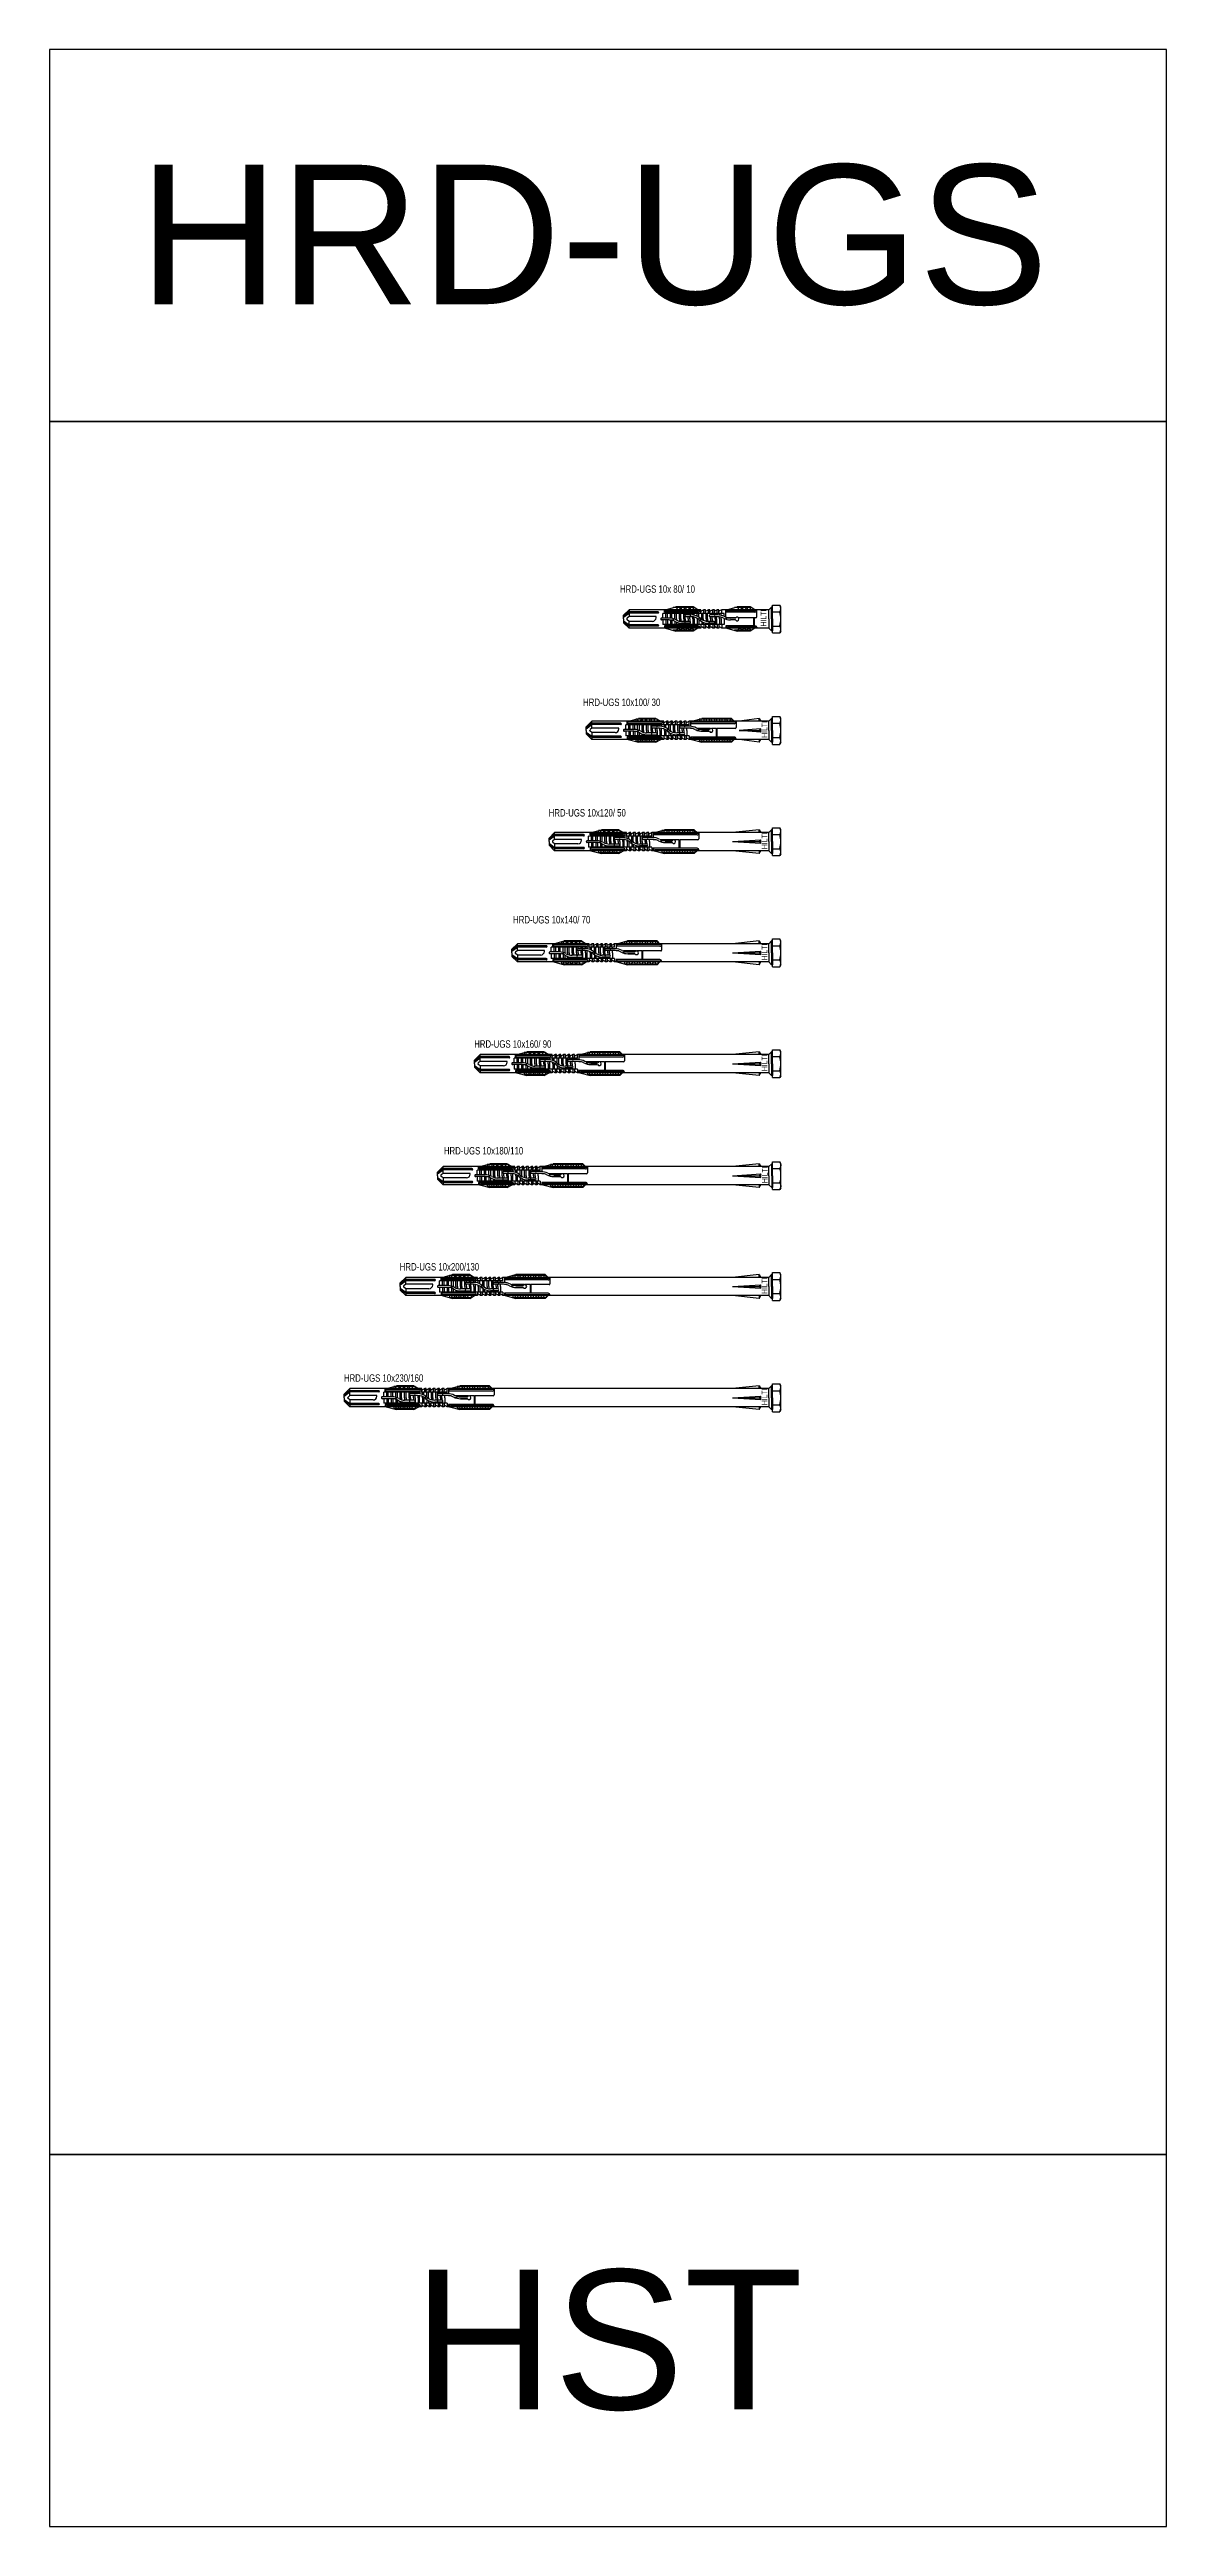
# Model space of a CAD drawing. Header units: millimetres. Extents: x 296 to 4896, y 152 to 3333.
# Drawn here: x 3296 to 3896, y 2002 to 3333 of the extents above; entities that cross this region are included whole.
import ezdxf

# ---------------------------------------------------------------- set-up
doc = ezdxf.new("R2010")
doc.units = ezdxf.units.MM
doc.layers.add('2', color=3, linetype='Continuous')
doc.layers.add('3', color=4, linetype='Continuous')
doc.styles.get("Standard").update_dxf_attribs({"font": 'arial.ttf'})

msp = doc.modelspace()

# ---------------------------------------------------------------- texts
at = {"color": 18, "true_color": 0x000000, "char_height": 75, "width": 600, "attachment_point": 5}
for s, insert in [('HRD-UGS', (3588, 3233.3)), ('HST', (3595.8, 2101.5))]:
    msp.add_mtext(s, dxfattribs=dict(at, insert=insert))
at = {"layer": '3', "width": 0.75}
for s, p in [('HRD-UGS 10x 80/ 10', (3602.2, 3041.2)), ('HRD-UGS 10x100/ 30', (3582.4, 2980.3)), ('HRD-UGS 10x120/ 50', (3563.9, 2920.9)), ('HRD-UGS 10x140/ 70', (3544.8, 2863.4)), ('HRD-UGS 10x160/ 90', (3523.9, 2796.6)), ('HRD-UGS 10x180/110', (3507.6, 2739.2)), ('HRD-UGS 10x200/130', (3483.9, 2676.8)), ('HRD-UGS 10x230/160', (3453.9, 2617))]:
    msp.add_text(s, height=4, dxfattribs=at).set_placement(p)

# ---------------------------------------------------------------- blocks, each defined once
blk = doc.blocks.new('HRD-UGS 10x 80-10')
at = {"layer": '2'}
for p, q in [((-81.5, 5), (-84.5, 2)), ((-81.5, 3.9), (-84.5, 1.7)), ((-84.5, 1), (-81.5, 3.2)), ((-84.5, 0), (-84.5, 2)), ((-81.5, 1.3), (-82.6, 0.4)), ((-81.5, 5), (-81.5, 3.9)), ((-42.9, 5), (-81.5, 5)), ((-65.9, 3.9), (-81.5, 3.9)), ((-81.5, 3.2), (-81.5, 1.3)), ((-65.9, 3.2), (-81.5, 3.2)), ((-67, 1.3), (-81.5, 1.3)), ((-67, 0.7), (-67, 1.3)), ((-59.9, 0.5), (-64, 0.5)), ((-30.5, 3), (-63.3, 3)), ((-63.3, 0.5), (-63.3, 3)), ((-62.5, 3.6), (-62.5, 5)), ((-44.5, 3.6), (-62.5, 3.6)), ((-62, 5), (-56.4, 6.5)), ((-62, 4.3), (-62, 5)), ((-61.7, 0.5), (-61.7, 3)), ((-43.5, 4.4), (-61.5, 4.4)), ((-60.9, 0.5), (-60.9, 3)), ((-59.3, 0.5), (-59.3, 3)), ((-58.5, 0.4), (-58.5, 3)), ((-46.4, 6.1), (-57.9, 6.1)), ((-56.9, -0.1), (-56.9, 3)), ((-47.1, 6.5), (-56.4, 6.5)), ((-56.1, 0), (-56.1, 3)), ((-54.5, 0), (-54.5, 3)), ((-53.7, 0), (-53.7, 3)), ((-52.1, 0), (-52.1, 3)), ((-51.3, 2.1), (-51.3, 3)), ((-51.3, 0), (-51.3, 1.3)), ((-48.1, 2.2), (-51, 2.2)), ((-48.1, 1.2), (-51, 1.2)), ((-49.7, 2.2), (-49.7, 3)), ((-49.7, 0), (-49.7, 1.2)), ((-48.9, 2.2), (-48.9, 3)), ((-48.9, 0), (-48.9, 1.2)), ((-47.3, 2.2), (-47.3, 3)), ((-47.3, 0), (-47.3, 1.2)), ((-44.5, 5), (-47.1, 6.5)), ((-46.5, 2.1), (-46.5, 3)), ((-46.5, 0), (-46.5, 1)), ((-44.9, 1.5), (-44.9, 3)), ((-44.9, 0), (-44.9, 0.4)), ((-44.5, 4.4), (-44.5, 5)), ((-44.1, 1.1), (-44.1, 3)), ((-43.5, 4.4), (-43.5, 5)), ((-42.9, 3), (-42.9, 5)), ((-42.5, 0), (-42.5, 3)), ((-41.3, 5), (-42.4, 4.3)), ((-41.7, 0), (-41.7, 3)), ((-40.5, 5), (-41.3, 5)), ((-41.3, 3), (-41.3, 5)), ((-40.5, 3), (-40.5, 5)), ((-40.1, 0), (-40.1, 3)), ((-38.9, 5), (-40, 4.3)), ((-39.3, 0), (-39.3, 3)), ((-38.1, 5), (-38.9, 5)), ((-38.9, 3), (-38.9, 5)), ((-38.1, 3), (-38.1, 5)), ((-33.9, 2.2), (-38, 2.2)), ((-33.9, 1.2), (-38, 1.2)), ((-37.7, 2.2), (-37.7, 3)), ((-37.7, 0), (-37.7, 1.2)), ((-36.5, 5), (-37.6, 4.3)), ((-36.9, 2.2), (-36.9, 3)), ((-36.9, 0), (-36.9, 1.2)), ((-35.7, 5), (-36.5, 5)), ((-36.5, 3), (-36.5, 5)), ((-35.7, 3), (-35.7, 5)), ((-35.3, 2.2), (-35.3, 3)), ((-35.3, 0), (-35.3, 1.2)), ((-34.1, 5), (-35.2, 4.3)), ((-34.5, 2.2), (-34.5, 3)), ((-34.5, 0), (-34.5, 1.2)), ((-34.1, 3), (-34.1, 5)), ((-33.3, 5), (-34.1, 5)), ((-34.1, 3), (-34.1, 5)), ((-33.3, 3), (-33.3, 5)), ((-31.7, 5), (-32.9, 4.3)), ((-32.9, 2.2), (-32.9, 3)), ((-32.9, 0), (-32.9, 1.2)), ((-32.1, 2), (-32.1, 3)), ((-32.1, 0), (-32.1, 1)), ((-6.5, 5), (-31.7, 5)), ((-31.7, 3), (-31.7, 5)), ((-30.5, 1.4), (-30.5, 3)), ((-30.5, 0), (-30.5, 0.3)), ((-29.5, 1.2), (-29.5, 5)), ((-13.9, 3.6), (-29.5, 3.6)), ((-29, 5), (-23.4, 6.5)), ((-29, 4.3), (-29, 5)), ((-24.2, 0.7), (-28.8, 0.7)), ((-12.9, 4.4), (-28.5, 4.4)), ((-24.4, 0.5), (-27.1, 0.5)), ((-15.8, 6.1), (-24.9, 6.1)), ((-16.5, 6.5), (-23.4, 6.5)), ((-13.4, 0.7), (-22.8, 0.7)), ((-13.9, 5), (-16.5, 6.5)), ((-14.7, 0.7), (-14.7, -3.6)), ((-14.5, 0.7), (-14.5, -3.6)), ((-14.3, 0.7), (-14.3, -3.6)), ((-13.9, 4.4), (-13.9, 5)), ((-12.9, 1.2), (-12.9, 5)), ((-5, 6.4), (-6.5, 4.9)), ((-6.5, 0), (-6.5, 4.9)), ((-5, 0), (-5, 6.4)), ((-4.5, 6.4), (-5, 6.4)), ((-4.5, 7.5), (-0.6, 7.5)), ((-4.5, -7.5), (-4.5, 7.5)), ((-4.5, 0), (-4.5, 6.4)), ((-4.5, 3.8), (-0.6, 3.8)), ((0, 6.5), (-0.6, 7.5)), ((0, -6.5), (0, 6.5)), ((-84.5, 0), (-84.5, -2)), ((-84.5, -1), (-81.5, -3.2)), ((-81.5, -3.9), (-84.5, -1.7)), ((-81.5, -5), (-84.5, -2)), ((-81.5, -1.3), (-82.6, -0.4)), ((-69, -1.3), (-81.5, -1.3)), ((-81.5, -3.2), (-81.5, -1.3)), ((-65.9, -3.2), (-81.5, -3.2)), ((-81.5, -5), (-81.5, -3.9)), ((-65.9, -3.9), (-81.5, -3.9)), ((-42.9, -5), (-81.5, -5)), ((-59.9, -0.5), (-64, -0.5)), ((-63.3, -0.5), (-63.3, -3)), ((-30.5, -3), (-63.3, -3)), ((-44.5, -3.6), (-62.5, -3.6)), ((-62.5, -3.6), (-62.5, -5)), ((-62, -4.3), (-62, -5)), ((-62, -5), (-56.4, -6.5)), ((-61.7, -0.5), (-61.7, -3)), ((-43.5, -4.4), (-61.5, -4.4)), ((-60.9, -0.5), (-60.9, -3)), ((-59.3, -0.5), (-59.3, -3)), ((-58.5, -0.7), (-58.5, -3)), ((-46.4, -6.1), (-57.9, -6.1)), ((-56.9, -1.2), (-56.9, -3)), ((-47.1, -6.5), (-56.4, -6.5)), ((-56.1, 0), (-56.1, -0.5)), ((-56.1, -1.6), (-56.1, -3)), ((-54.5, 0), (-54.5, -1.1)), ((-54.5, -2.1), (-54.5, -3)), ((-53.7, 0), (-53.7, -1.2)), ((-53.7, -2.2), (-53.7, -3)), ((-49, -1.3), (-53.1, -1.3)), ((-49, -2.3), (-53.1, -2.3)), ((-52.1, 0), (-52.1, -1.3)), ((-52.1, -2.3), (-52.1, -3)), ((-51.3, 0), (-51.3, -1.3)), ((-51.3, -2.3), (-51.3, -3)), ((-49.7, 0), (-49.7, -1.3)), ((-49.7, -2.3), (-49.7, -3)), ((-48.9, 0), (-48.9, -1.3)), ((-48.9, -2.2), (-48.9, -3)), ((-47.3, 0), (-47.3, -3)), ((-44.5, -5), (-47.1, -6.5)), ((-46.5, 0), (-46.5, -3)), ((-44.9, 0), (-44.9, -3)), ((-44.5, -4.4), (-44.5, -5)), ((-44.1, -0.2), (-44.1, -3)), ((-43.5, -4.4), (-43.5, -5)), ((-42.9, -3), (-42.9, -5)), ((-42.5, 0), (-42.5, -0.1)), ((-42.5, -1.3), (-42.5, -3)), ((-41.3, -5), (-42.4, -4.3)), ((-41.7, 0), (-41.7, -0.6)), ((-41.7, -1.7), (-41.7, -3)), ((-41.3, -3), (-41.3, -5)), ((-40.5, -5), (-41.3, -5)), ((-40.5, -3), (-40.5, -5)), ((-40.1, 0), (-40.1, -1.1)), ((-40.1, -2.1), (-40.1, -3)), ((-38.9, -5), (-40, -4.3)), ((-39.3, 0), (-39.3, -1.2)), ((-39.3, -2.2), (-39.3, -3)), ((-36, -1.3), (-38.9, -1.3)), ((-36, -2.3), (-38.9, -2.3)), ((-38.9, -3), (-38.9, -5)), ((-38.1, -5), (-38.9, -5)), ((-38.1, -3), (-38.1, -5)), ((-37.7, 0), (-37.7, -1.3)), ((-37.7, -2.3), (-37.7, -3)), ((-36.5, -5), (-37.6, -4.3)), ((-36.9, 0), (-36.9, -1.3)), ((-36.9, -2.3), (-36.9, -3)), ((-36.5, -3), (-36.5, -5)), ((-35.7, -5), (-36.5, -5)), ((-35.7, -3), (-35.7, -5)), ((-35.3, 0), (-35.3, -3)), ((-34.1, -5), (-35.2, -4.3)), ((-34.5, 0), (-34.5, -3)), ((-34.1, -3), (-34.1, -5)), ((-34.1, -3), (-34.1, -5)), ((-33.3, -5), (-34.1, -5)), ((-33.3, -3), (-33.3, -5)), ((-32.9, 0), (-32.9, -3)), ((-31.7, -5), (-32.9, -4.3)), ((-32.1, 0), (-32.1, -3)), ((-31.7, -3), (-31.7, -5)), ((-6.5, -5), (-31.7, -5)), ((-30.5, 0), (-30.5, -3)), ((-13.9, -3.6), (-29.5, -3.6)), ((-29.5, -3.6), (-29.5, -5)), ((-29, -4.3), (-29, -5)), ((-29, -5), (-23.4, -6.5)), ((-12.9, -4.4), (-28.5, -4.4)), ((-24.4, -0.5), (-27.1, -0.5)), ((-15.8, -6.1), (-24.9, -6.1)), ((-16.5, -6.5), (-23.4, -6.5)), ((-13.9, -5), (-16.5, -6.5)), ((-13.9, -4.4), (-13.9, -5)), ((-12.9, -4.4), (-12.9, -5)), ((-6.5, 0), (-6.5, -4.9)), ((-5, -6.4), (-6.5, -4.9)), ((-5, 0), (-5, -6.4)), ((-4.5, -6.4), (-5, -6.4)), ((-4.5, 0), (-4.5, -6.4)), ((-4.5, -3.8), (-0.6, -3.8)), ((-4.5, -7.5), (-0.6, -7.5)), ((0, -6.5), (-0.6, -7.5))]:
    blk.add_line(p, q, dxfattribs=at)
for centre, radius, start, end in [((-82.3, 0), 0.5, 130.183, 229.817), ((-69, 0.7), 2, 270, 0), ((-65.9, 3.5), 0.354, 270, 90), ((-64, 0), 0.5, 89.9999, 270.0001), ((-61.5, 3.4), 1, 90, 168.463), ((-59.9, -7), 7.5, 61.045, 90), ((-55, 6.1), 1, 180, 0), ((-52.6, 6.1), 1, 180, 0), ((-51, 1.7), 0.5, 89.9997, 270.0003), ((-50.2, 6.1), 1, 180, 0), ((-49, 1.7), 0.5, 269.9999, 90.0001), ((-47.8, 6.1), 1, 180, 0), ((-48.1, -5.3), 7.5, 48.5904, 90), ((-48.1, -5.3), 6.5, 48.5904, 90), ((-44.5, 4.6), 1, 270, 348.463), ((-48.1, 5.2), 6.5, 306.1289, 311.4096), ((-38.9, -5.3), 7.5, 128.1223, 131.4096), ((-38.9, 5.2), 6.5, 228.5904, 270), ((-42.6, 4.6), 0.3, 180, 300), ((-40.2, 4.6), 0.3, 180, 300), ((-38, 1.7), 0.5, 89.9999, 270.0001), ((-37.8, 4.6), 0.3, 180, 300), ((-36, 1.7), 0.5, 270, 90), ((-35.4, 4.6), 0.3, 180, 300), ((-33.9, -5.3), 7.5, 61.045, 90), ((-33.9, -5.3), 6.5, 61.045, 90), ((-33, 4.6), 0.3, 180, 300), ((-27.1, 7), 7.5, 241.045, 270), ((-27.1, 7), 6.5, 241.045, 270), ((-27.1, -7), 7.5, 90, 111.0395), ((-28.5, 3.4), 1, 90, 168.463), ((-29, 1.2), 0.5, 180, 220.4331), ((-23.5, 0), 1, 210, 150), ((-22, 6.1), 1, 180, 0), ((-19.6, 6.1), 1, 180, 0), ((-17.2, 6.1), 1, 180, 0), ((-13.9, 4.6), 1, 270, 348.463), ((-13.4, 1.2), 0.5, 270, 0), ((-3.3, 5.6), 3.32, 325.6168, 34.3832), ((-12.4, 0), 12.4, 342.4126, 17.5874), ((-65.9, -3.5), 0.354, 270, 90), ((-61.5, -3.4), 1, 191.537, 270), ((-59.9, 7), 7.5, 270, 291.0395), ((-59.9, -7), 6.5, 61.045, 90), ((-53.1, 5.2), 7.5, 241.045, 270), ((-53.1, 5.2), 6.5, 241.045, 270), ((-55, -6.1), 1, 0, 180), ((-52.6, -6.1), 1, 0, 180), ((-51, -1.8), 0.5, 89.9997, 270.0003), ((-50.2, -6.1), 1, 0, 180), ((-49, -1.8), 0.5, 269.9999, 90.0001), ((-47.8, -6.1), 1, 0, 180), ((-44.5, -4.6), 1, 11.537, 90), ((-38.9, 5.2), 7.5, 228.5904, 270), ((-48.1, 5.2), 7.5, 308.1223, 311.4096), ((-38.9, -5.3), 6.5, 126.1289, 131.4096), ((-42.6, -4.6), 0.3, 60, 180), ((-40.2, -4.6), 0.3, 60, 180), ((-38, -1.8), 0.5, 89.9999, 270.0001), ((-37.8, -4.6), 0.3, 60, 180), ((-36, -1.8), 0.5, 270, 90), ((-35.4, -4.6), 0.3, 60, 180), ((-33, -4.6), 0.3, 60, 180), ((-28.5, -3.4), 1, 191.537, 270), ((-22, -6.1), 1, 0, 180), ((-19.6, -6.1), 1, 0, 180), ((-17.2, -6.1), 1, 0, 180), ((-13.9, -4.6), 1, 11.537, 90), ((-3.3, -5.6), 3.32, 325.6168, 34.3832)]:
    blk.add_arc(centre, radius, start, end, dxfattribs=at)
at = {"color": 1, "width": 0.7}
blk.add_text('HILTI', height=3, rotation=90, dxfattribs=at).set_placement((-7.8, -4))
blk = doc.blocks.new('HRD-UGS 10x100-30')
at = {"layer": '2'}
for p, q in [((-101.5, 4.9), (-104.5, 1.9)), ((-101.5, 3.8), (-104.5, 1.6)), ((-104.5, 0.9), (-101.5, 3.1)), ((-104.5, 0), (-104.5, 1.9)), ((-101.5, 1.2), (-102.5, 0.4)), ((-62.9, 4.9), (-101.5, 4.9)), ((-101.5, 3.8), (-101.5, 4.9)), ((-86, 3.8), (-101.5, 3.8)), ((-86, 3.1), (-101.5, 3.1)), ((-101.5, 1.2), (-101.5, 3.1)), ((-87, 1.2), (-101.5, 1.2)), ((-87, 0.8), (-87, 1.2)), ((-78.9, 0.5), (-84, 0.5)), ((-78.9, 0.5), (-84, 0.5)), ((-49.3, 3), (-83.3, 3)), ((-83.3, 0.5), (-83.3, 3)), ((-82.5, 3.6), (-82.5, 4.9)), ((-64.5, 3.6), (-82.5, 3.6)), ((-82, 4.9), (-76.4, 6.4)), ((-82, 4.3), (-82, 4.9)), ((-81.7, 0.5), (-81.7, 3)), ((-63.5, 4.4), (-81.5, 4.4)), ((-80.9, 0.5), (-80.9, 3)), ((-79.3, 0.5), (-79.3, 3)), ((-78.5, 0.5), (-78.5, 3)), ((-66.4, 6), (-77.9, 6)), ((-77.9, 6), (-77.9, 4.9)), ((-77.9, 6), (-77.9, 4.9)), ((-76.9, 0.8), (-76.9, 3)), ((-76.9, 0.3), (-76.9, 0.8)), ((-67.1, 6.4), (-76.4, 6.4)), ((-76.4, 6.4), (-76.4, 6)), ((-76.1, 3), (-76.1, 0)), ((-74.5, 1.9), (-74.5, 3)), ((-74.5, 0.8), (-74.5, 1.9)), ((-74.5, 0), (-74.5, 0.8)), ((-73.7, 2.1), (-73.7, 3)), ((-73.7, 1.1), (-73.7, 2.1)), ((-73.7, 0), (-73.7, 1.1)), ((-72.1, 2.2), (-72.1, 3)), ((-72.1, 1.2), (-72.1, 2.2)), ((-72.1, 0), (-72.1, 1.2)), ((-71.3, 2.2), (-71.3, 3)), ((-71.3, 1.2), (-71.3, 2.2)), ((-71.3, 0), (-71.3, 1.2)), ((-69.7, 2.2), (-69.7, 3)), ((-69.7, 1.2), (-69.7, 2.2)), ((-69.7, 0), (-69.7, 1.2)), ((-65.1, 2.2), (-69, 2.2)), ((-65.1, 1.2), (-69, 1.2)), ((-68.9, 2.2), (-68.9, 3)), ((-68.9, 0), (-68.9, 1.2)), ((-67.3, 2.2), (-67.3, 3)), ((-67.3, 0), (-67.3, 1.2)), ((-67.1, 6.4), (-67.1, 6)), ((-67.1, 6.4), (-64.5, 4.9)), ((-66.5, 2.2), (-66.5, 3)), ((-66.5, 0), (-66.5, 1.2)), ((-66.4, 6), (-66.4, 4.9)), ((-64.9, 2.2), (-64.9, 3)), ((-64.9, 0), (-64.9, 1.2)), ((-64.5, 4.9), (-64.5, 4.4)), ((-64.1, 2.2), (-64.1, 3)), ((-64.1, -3), (-64.1, 1.2)), ((-63.5, 4.6), (-63.5, 4.9)), ((-62.9, 3), (-62.9, 4.9)), ((-62.5, 1.8), (-62.5, 3)), ((-62.5, 0), (-62.5, 0.7)), ((-61.3, 4.9), (-62.4, 4.2)), ((-61.7, 1.4), (-61.7, 3)), ((-61.7, 0.3), (-61.7, -3)), ((-60.5, 4.9), (-61.3, 4.9)), ((-61.3, 3), (-61.3, 4.9)), ((-60.5, 3), (-60.5, 4.9)), ((-60.1, 0.3), (-60.1, 3)), ((-58.9, 4.9), (-60, 4.2)), ((-59.3, 0), (-59.3, 3)), ((-58.9, 3), (-58.9, 4.9)), ((-58.1, 4.9), (-58.9, 4.9)), ((-58.1, 3), (-58.1, 4.9)), ((-57.7, 0), (-57.7, 3)), ((-56.5, 4.9), (-57.6, 4.2)), ((-56.9, 0), (-56.9, 3)), ((-55.7, 4.9), (-56.5, 4.9)), ((-56.5, 3), (-56.5, 4.9)), ((-55.7, 3), (-55.7, 4.9)), ((-55.3, 2.2), (-55.3, 3)), ((-55.3, 1.2), (-55.3, 2.6)), ((-55.3, 0), (-55.3, 1.2)), ((-54.1, 4.9), (-55.2, 4.2)), ((-54.5, 0), (-54.5, 3)), ((-54.1, 3), (-54.1, 4.9)), ((-53.3, 4.9), (-54.1, 4.9)), ((-48.9, 2.2), (-54, 2.2)), ((-48.9, 1.2), (-54, 1.2)), ((-53.3, 3), (-53.3, 4.9)), ((-51.7, 4.9), (-52.9, 4.2)), ((-52.9, 2.2), (-52.9, 3)), ((-52.9, 0), (-52.9, 1.2)), ((-52.1, 2.2), (-52.1, 3)), ((-52.1, 0), (-52.1, 1.2)), ((-50.9, 4.9), (-51.7, 4.9)), ((-51.7, 3), (-51.7, 4.9)), ((-50.9, 3), (-50.9, 4.9)), ((-50.5, 2.2), (-50.5, 3)), ((-50.5, 2.2), (-50.5, 3)), ((-50.5, 0), (-50.5, 1.2)), ((-50.5, 0), (-50.5, 1.2)), ((-49.3, 4.9), (-50.4, 4.2)), ((-6.5, 4.9), (-49.3, 4.9)), ((-49.3, 3), (-49.3, 4.9)), ((-48.5, 4.9), (-48.5, 2.2)), ((-25, 3.6), (-48.5, 3.6)), ((-48.5, 1.2), (-48.5, 1)), ((-47, 1), (-48.5, 1)), ((-48, 4.9), (-42.4, 6.4)), ((-48, 4.3), (-48, 4.9)), ((-24, 4.4), (-47.5, 4.4)), ((-37.7, 1), (-44.5, 1)), ((-26.1, 6), (-43.9, 6)), ((-43.9, 6), (-43.9, 4.9)), ((-26.5, 6.4), (-42.4, 6.4)), ((-42.4, 6.4), (-42.4, 6)), ((-42.1, 0.5), (-38.4, 0.5)), ((-38.4, 0.5), (-42.1, 0.5)), ((-34.7, 1), (-37.3, 1)), ((-34.7, 1), (-34.5, 0.8)), ((-34.7, 1), (-34.7, -3.6)), ((-34.3, 1), (-34.5, 0.8)), ((-34.5, 0.8), (-34.5, -3.6)), ((-34.3, 1), (-34.3, -3.6)), ((-24.5, 1), (-34.3, 1)), ((-26.5, 6.4), (-26.5, 6)), ((-25, 4.9), (-26.5, 6.4)), ((-26.1, 4.9), (-26.1, 6)), ((-25, 4.9), (-25, 4.4)), ((-24, 4.9), (-24, 1.5)), ((-11.7, 6.4), (-22.4, 4.9)), ((-10.8, 0.9), (-22.4, 0)), ((-11.7, 4.9), (-11.7, 6.4)), ((-11.7, 6.4), (-10.8, 4.9)), ((-10.8, 0.9), (-11.7, 0)), ((-10.8, -0.9), (-10.8, 0.9)), ((-5, 6.4), (-6.5, 4.9)), ((-6.5, 0), (-6.5, 4.9)), ((-4.5, 6.4), (-5, 6.4)), ((-5, 0), (-5, 6.4)), ((-4.5, 7.5), (-0.6, 7.5)), ((-4.5, -7.5), (-4.5, 7.5)), ((-4.5, 0), (-4.5, 6.4)), ((-4.5, 3.8), (-0.6, 3.8)), ((0, 6.5), (-0.6, 7.5)), ((0, -6.5), (0, 6.5)), ((-104.5, 0), (-104.5, -1.9)), ((-104.5, -0.9), (-101.5, -3.1)), ((-101.5, -3.8), (-104.5, -1.6)), ((-101.5, -4.9), (-104.5, -1.9)), ((-101.5, -1.2), (-102.5, -0.4)), ((-101.5, -1.2), (-101.5, -3.1)), ((-89, -1.2), (-101.5, -1.2)), ((-86, -3.1), (-101.5, -3.1)), ((-101.5, -3.8), (-101.5, -4.9)), ((-86, -3.8), (-101.5, -3.8)), ((-62.9, -4.9), (-101.5, -4.9)), ((-78.9, -0.5), (-84, -0.5)), ((-78.9, -0.5), (-84, -0.5)), ((-83.3, -0.5), (-83.3, -3)), ((-49.3, -3), (-83.3, -3)), ((-82.5, -3.6), (-82.5, -4.9)), ((-64.5, -3.6), (-82.5, -3.6)), ((-82, -4.3), (-82, -4.9)), ((-82, -4.9), (-76.4, -6.4)), ((-81.7, -0.5), (-81.7, -3)), ((-63.5, -4.4), (-81.5, -4.4)), ((-80.9, -0.5), (-80.9, -3)), ((-79.3, -0.5), (-79.3, -3)), ((-78.5, -0.5), (-78.5, -3)), ((-77.9, -4.9), (-77.9, -6)), ((-77.9, -4.9), (-77.9, -6)), ((-66.4, -6), (-77.9, -6)), ((-76.9, -0.8), (-76.9, -3)), ((-76.4, -6), (-76.4, -6.4)), ((-67.1, -6.4), (-76.4, -6.4)), ((-76.1, -1.1), (-76.1, -3)), ((-74.5, 0), (-74.5, -0.8)), ((-74.5, -1.9), (-74.5, -3)), ((-73.7, 0), (-73.7, -1.1)), ((-73.7, -2.1), (-73.7, -3)), ((-72.1, 0), (-72.1, -1.3)), ((-67, -1.3), (-72.1, -1.3)), ((-72.1, -2.3), (-72.1, -3)), ((-72.1, -2.3), (-67, -2.3)), ((-71.3, 0), (-71.3, -1.3)), ((-71.3, -2.3), (-71.3, -3)), ((-69.7, 0), (-69.7, -1.3)), ((-69.7, -2.3), (-69.7, -3)), ((-68.9, 0), (-68.9, -1.3)), ((-68.9, -2.3), (-68.9, -3)), ((-67.3, 0), (-67.3, -1.3)), ((-67.3, -2.3), (-67.3, -3)), ((-67.1, -6.4), (-64.5, -4.9)), ((-67.1, -6), (-67.1, -6.4)), ((-66.5, 0), (-66.5, -3)), ((-66.4, -4.9), (-66.4, -6)), ((-64.9, 0), (-64.9, -3)), ((-64.5, -4.4), (-64.5, -4.9)), ((-63.5, -4.4), (-63.5, -4.9)), ((-62.9, -3), (-62.9, -4.9)), ((-62.5, 0), (-62.5, -3)), ((-61.3, -4.9), (-62.4, -4.2)), ((-61.3, -3), (-61.3, -4.9)), ((-60.5, -4.9), (-61.3, -4.9)), ((-60.5, -3), (-60.5, -4.9)), ((-60.1, -0.9), (-60.1, -3)), ((-58.9, -4.9), (-60, -4.2)), ((-59.3, 0), (-59.3, -0.3)), ((-59.3, -1.4), (-59.3, -3)), ((-58.9, -3), (-58.9, -4.9)), ((-58.1, -4.9), (-58.9, -4.9)), ((-58.1, -3), (-58.1, -4.9)), ((-57.7, 0), (-57.7, -1)), ((-57.7, -2), (-57.7, -3)), ((-56.5, -4.9), (-57.6, -4.2)), ((-56.9, 0), (-56.9, -1.2)), ((-56.9, -2.2), (-56.9, -3)), ((-56.5, -3), (-56.5, -4.9)), ((-55.7, -4.9), (-56.5, -4.9)), ((-52, -1.3), (-55.9, -1.3)), ((-52, -2.3), (-55.9, -2.3)), ((-55.7, -3), (-55.7, -4.9)), ((-55.3, 0), (-55.3, -1.3)), ((-55.3, -2.3), (-55.3, -3)), ((-54.1, -4.9), (-55.2, -4.2)), ((-54.5, 0), (-54.5, -1.3)), ((-54.5, -2.3), (-54.5, -3)), ((-54.1, -3), (-54.1, -4.9)), ((-53.3, -4.9), (-54.1, -4.9)), ((-53.3, -3), (-53.3, -4.9)), ((-52.9, 0), (-52.9, -1.3)), ((-52.9, -2.3), (-52.9, -3)), ((-51.7, -4.9), (-52.9, -4.2)), ((-52.1, 0), (-52.1, -1.3)), ((-52.1, -2.3), (-52.1, -3)), ((-51.7, -3), (-51.7, -4.9)), ((-50.9, -4.9), (-51.7, -4.9)), ((-50.9, -3), (-50.9, -4.9)), ((-50.5, 0), (-50.5, -1.3)), ((-50.5, 0), (-50.5, -3)), ((-50.5, -2.3), (-50.5, -3)), ((-49.3, -4.9), (-50.4, -4.2)), ((-49.3, -3), (-49.3, -4.9)), ((-6.5, -4.9), (-49.3, -4.9)), ((-48.5, -3.6), (-48.5, -4.9)), ((-25, -3.6), (-48.5, -3.6)), ((-48, -4.3), (-48, -4.9)), ((-48, -4.9), (-42.4, -6.4)), ((-24, -4.4), (-47.5, -4.4)), ((-43.9, -4.9), (-43.9, -6)), ((-26.1, -6), (-43.9, -6)), ((-42.4, -6), (-42.4, -6.4)), ((-26.5, -6.4), (-42.4, -6.4)), ((-38.4, -0.5), (-42.1, -0.5)), ((-42.1, -0.5), (-38.4, -0.5)), ((-25, -4.9), (-26.5, -6.4)), ((-26.5, -6), (-26.5, -6.4)), ((-26.1, -4.9), (-26.1, -6)), ((-25, -4.4), (-25, -4.9)), ((-24, -4.6), (-24, -4.9)), ((-22.4, 0), (-11.7, 0)), ((-10.8, -0.9), (-22.4, 0)), ((-11.7, -6.4), (-22.4, -4.9)), ((-10.8, -0.9), (-11.7, 0)), ((-11.7, -4.9), (-11.7, -6.4)), ((-11.7, -6.4), (-10.8, -4.9)), ((-6.5, 0), (-6.5, -4.9)), ((-5, -6.4), (-6.5, -4.9)), ((-5, 0), (-5, -6.4)), ((-4.5, -6.4), (-5, -6.4)), ((-4.5, 0), (-4.5, -6.4)), ((-4.5, -3.8), (-0.6, -3.8)), ((-4.5, -7.5), (-0.6, -7.5)), ((0, -6.5), (-0.6, -7.5))]:
    blk.add_line(p, q, dxfattribs=at)
for points in [[(-86, 3.1), (-85.7, 3.2), (-85.5, 3.4), (-85.7, 3.7), (-86, 3.8)], [(-86, -3.8), (-85.7, -3.7), (-85.5, -3.4), (-85.7, -3.2), (-86, -3.1)]]:
    blk.add_lwpolyline(points, dxfattribs=at)
for centre, radius, start, end in [((-102.2, 0), 0.5, 130.2691, 229.7309), ((-89, 0.8), 2, 270, 0), ((-84, 0), 0.5, 89.9975, 270), ((-84, 0), 0.5, 90, 270.0025), ((-81.5, 3.4), 1, 90, 168.463), ((-78.9, -7), 7.5, 61.0463, 90), ((-76, 6), 1, 180, 0), ((-73.6, 6), 1, 180, 0), ((-71.2, 6), 1, 180, 0), ((-68.8, 6), 1, 180, 0), ((-69, 1.7), 0.5, 90, 270.0116), ((-67, 1.7), 0.5, 270.0013, 90), ((-65.1, -5.3), 7.5, 48.5904, 90), ((-65.1, -5.3), 6.5, 48.5904, 90), ((-64.5, 4.6), 1, 270, 0), ((-62.6, 4.5), 0.3, 180, 300), ((-65.1, 5.2), 6.5, 306.1289, 311.4096), ((-55.9, -5.3), 7.5, 128.1223, 131.4096), ((-60.2, 4.5), 0.3, 180, 300), ((-55.9, 5.2), 6.5, 228.5904, 270), ((-57.8, 4.5), 0.3, 180, 300), ((-55.4, 4.5), 0.3, 180, 300), ((-54, 1.7), 0.5, 90, 270.0025), ((-53, 4.5), 0.3, 180, 300), ((-52, 1.7), 0.5, 270, 90), ((-50.6, 4.5), 0.3, 180, 300), ((-48.9, -5.3), 7.5, 61.0463, 90), ((-48.9, -5.3), 6.5, 61.0463, 90), ((-47.5, 3.4), 1, 90, 168.463), ((-42.1, 7), 7.5, 241.0463, 270), ((-42.1, 7), 6.5, 241.0463, 269.9987), ((-42.1, -7), 7.5, 90, 111.0361), ((-42, 6), 1, 180, 0), ((-42, 6), 1, 180, 0), ((-39.2, 6), 1, 180, 0), ((-37.5, 0), 1, 209.9997, 150), ((-37.5, 0), 1, 210, 150.0003), ((-36.4, 6), 1, 180, 0), ((-33.6, 6), 1, 180, 0), ((-30.8, 6), 1, 180, 0), ((-28, 6), 1, 180, 0), ((-25, 4.6), 1, 270, 0), ((-24.5, 1.5), 0.5, 270, 0), ((-3.3, 5.6), 3.32, 325.6168, 34.3832), ((-12.4, 0), 12.4, 342.4126, 17.5874), ((-81.5, -3.4), 1, 191.537, 270), ((-78.9, 7), 7.5, 270, 291.0395), ((-78.9, -7), 6.5, 61.0463, 90), ((-76, -6), 1, 0, 180), ((-72.1, 5.2), 7.5, 241.0463, 270), ((-72.1, 5.2), 6.5, 241.0463, 269.9987), ((-73.6, -6), 1, 0, 180), ((-71.2, -6), 1, 0, 180), ((-68.8, -6), 1, 0, 180), ((-69, -1.8), 0.5, 89.9884, 270), ((-67, -1.8), 0.5, 270, 89.9987), ((-64.5, -4.6), 1, 11.537, 90), ((-62.6, -4.5), 0.3, 60, 180), ((-55.9, 5.2), 7.5, 228.5904, 270), ((-65.1, 5.2), 7.5, 308.1223, 311.4096), ((-60.2, -4.5), 0.3, 60, 180), ((-55.9, -5.3), 6.5, 126.1289, 131.4096), ((-57.8, -4.5), 0.3, 60, 180), ((-55.4, -4.5), 0.3, 60, 180), ((-54, -1.8), 0.5, 89.9975, 270), ((-53, -4.5), 0.3, 60, 180), ((-52, -1.8), 0.5, 270, 90), ((-50.6, -4.5), 0.3, 60, 180), ((-47.5, -3.4), 1, 191.537, 270), ((-42, -6), 1, 0, 180), ((-42, -6), 1, 0, 180), ((-39.2, -6), 1, 0, 180), ((-36.4, -6), 1, 0, 180), ((-33.6, -6), 1, 0, 180), ((-30.8, -6), 1, 0, 180), ((-28, -6), 1, 0, 180), ((-25, -4.6), 1, 0, 90), ((-3.3, -5.6), 3.32, 325.6168, 34.3832)]:
    blk.add_arc(centre, radius, start, end, dxfattribs=at)
at = {"color": 1, "width": 0.7}
blk.add_text('HILTI', height=3, rotation=90, dxfattribs=at).set_placement((-7.2, -4))
blk = doc.blocks.new('HRD-UGS 10x120-50')
at = {"layer": '2'}
for p, q in [((-121.5, 4.9), (-124.5, 1.9)), ((-121.5, 3.8), (-124.5, 1.6)), ((-124.5, 0.9), (-121.5, 3.1)), ((-124.5, 0), (-124.5, 1.9)), ((-121.5, 1.2), (-122.5, 0.4)), ((-121.5, 3.8), (-121.5, 4.9)), ((-82.9, 4.9), (-121.5, 4.9)), ((-106, 3.8), (-121.5, 3.8)), ((-121.5, 1.2), (-121.5, 3.1)), ((-106, 3.1), (-121.5, 3.1)), ((-107, 1.2), (-121.5, 1.2)), ((-107, 0.8), (-107, 1.2)), ((-98.9, 0.5), (-104, 0.5)), ((-98.9, 0.5), (-104, 0.5)), ((-103.3, 0.5), (-103.3, 3)), ((-69.3, 3), (-103.3, 3)), ((-102.5, 3.6), (-102.5, 4.9)), ((-84.5, 3.6), (-102.5, 3.6)), ((-102, 4.9), (-96.4, 6.4)), ((-102, 4.3), (-102, 4.9)), ((-101.7, 0.5), (-101.7, 3)), ((-83.5, 4.4), (-101.5, 4.4)), ((-100.9, 0.5), (-100.9, 3)), ((-99.3, 0.5), (-99.3, 3)), ((-98.5, 0.5), (-98.5, 3)), ((-97.9, 6), (-97.9, 4.9)), ((-97.9, 6), (-97.9, 4.9)), ((-86.4, 6), (-97.9, 6)), ((-96.9, 0.8), (-96.9, 3)), ((-96.9, 0.3), (-96.9, 0.8)), ((-96.4, 6.4), (-96.4, 6)), ((-87.1, 6.4), (-96.4, 6.4)), ((-96.1, 3), (-96.1, 0)), ((-94.5, 1.9), (-94.5, 3)), ((-94.5, 0.8), (-94.5, 1.9)), ((-94.5, 0), (-94.5, 0.8)), ((-93.7, 2.1), (-93.7, 3)), ((-93.7, 1.1), (-93.7, 2.1)), ((-93.7, 0), (-93.7, 1.1)), ((-92.1, 2.2), (-92.1, 3)), ((-92.1, 1.2), (-92.1, 2.2)), ((-92.1, 0), (-92.1, 1.2)), ((-91.3, 2.2), (-91.3, 3)), ((-91.3, 1.2), (-91.3, 2.2)), ((-91.3, 0), (-91.3, 1.2)), ((-89.7, 2.2), (-89.7, 3)), ((-89.7, 1.2), (-89.7, 2.2)), ((-89.7, 0), (-89.7, 1.2)), ((-85.1, 2.2), (-89, 2.2)), ((-85.1, 1.2), (-89, 1.2)), ((-88.9, 2.2), (-88.9, 3)), ((-88.9, 0), (-88.9, 1.2)), ((-87.3, 2.2), (-87.3, 3)), ((-87.3, 0), (-87.3, 1.2)), ((-87.1, 6.4), (-84.5, 4.9)), ((-87.1, 6.4), (-87.1, 6)), ((-86.5, 2.2), (-86.5, 3)), ((-86.5, 0), (-86.5, 1.2)), ((-86.4, 6), (-86.4, 4.9)), ((-84.9, 2.2), (-84.9, 3)), ((-84.9, 0), (-84.9, 1.2)), ((-84.5, 4.9), (-84.5, 4.4)), ((-84.1, 2.2), (-84.1, 3)), ((-84.1, -3), (-84.1, 1.2)), ((-83.5, 4.6), (-83.5, 4.9)), ((-82.9, 3), (-82.9, 4.9)), ((-81.3, 4.9), (-82.5, 4.2)), ((-82.5, 1.8), (-82.5, 3)), ((-82.5, 0), (-82.5, 0.7)), ((-81.7, 1.4), (-81.7, 3)), ((-81.7, 0.3), (-81.7, -3)), ((-81.3, 3), (-81.3, 4.9)), ((-80.5, 4.9), (-81.3, 4.9)), ((-80.5, 3), (-80.5, 4.9)), ((-80.1, 0.3), (-80.1, 3)), ((-78.9, 4.9), (-80, 4.2)), ((-79.3, 0), (-79.3, 3)), ((-78.1, 4.9), (-78.9, 4.9)), ((-78.9, 3), (-78.9, 4.9)), ((-78.1, 3), (-78.1, 4.9)), ((-76.5, 4.9), (-77.7, 4.2)), ((-77.7, 0), (-77.7, 3)), ((-76.9, 0), (-76.9, 3)), ((-76.5, 3), (-76.5, 4.9)), ((-75.7, 4.9), (-76.5, 4.9)), ((-75.7, 3), (-75.7, 4.9)), ((-75.3, 2.2), (-75.3, 3)), ((-75.3, 1.2), (-75.3, 2.6)), ((-75.3, 0), (-75.3, 1.2)), ((-74.1, 4.9), (-75.2, 4.2)), ((-74.5, 0), (-74.5, 3)), ((-73.3, 4.9), (-74.1, 4.9)), ((-74.1, 3), (-74.1, 4.9)), ((-68.9, 2.2), (-74, 2.2)), ((-68.9, 1.2), (-74, 1.2)), ((-73.3, 3), (-73.3, 4.9)), ((-71.7, 4.9), (-72.9, 4.2)), ((-72.9, 2.2), (-72.9, 3)), ((-72.9, 0), (-72.9, 1.2)), ((-72.1, 2.2), (-72.1, 3)), ((-72.1, 0), (-72.1, 1.2)), ((-71.7, 3), (-71.7, 4.9)), ((-70.9, 4.9), (-71.7, 4.9)), ((-70.9, 3), (-70.9, 4.9)), ((-69.3, 4.9), (-70.5, 4.2)), ((-70.5, 2.2), (-70.5, 3)), ((-70.5, 2.2), (-70.5, 3)), ((-70.5, 0), (-70.5, 1.2)), ((-70.5, 0), (-70.5, 1.2)), ((-69.3, 3), (-69.3, 4.9)), ((-6.5, 4.9), (-69.3, 4.9)), ((-68.5, 4.9), (-68.5, 2.2)), ((-45, 3.6), (-68.5, 3.6)), ((-68.5, 1.2), (-68.5, 1)), ((-67, 1), (-68.5, 1)), ((-68, 4.9), (-62.4, 6.4)), ((-68, 4.3), (-68, 4.9)), ((-44, 4.4), (-67.5, 4.4)), ((-57.7, 1), (-64.5, 1)), ((-63.9, 6), (-63.9, 4.9)), ((-46.1, 6), (-63.9, 6)), ((-62.4, 6.4), (-62.4, 6)), ((-46.5, 6.4), (-62.4, 6.4)), ((-58.4, 0.5), (-62.1, 0.5)), ((-62.1, 0.5), (-58.4, 0.5)), ((-54.7, 1), (-57.3, 1)), ((-54.7, 1), (-54.7, -3.6)), ((-54.7, 1), (-54.5, 0.8)), ((-54.3, 1), (-54.5, 0.8)), ((-54.5, 0.8), (-54.5, -3.6)), ((-44.5, 1), (-54.3, 1)), ((-54.3, 1), (-54.3, -3.6)), ((-45, 4.9), (-46.5, 6.4)), ((-46.5, 6.4), (-46.5, 6)), ((-46.1, 4.9), (-46.1, 6)), ((-45, 4.9), (-45, 4.4)), ((-44, 4.9), (-44, 1.5)), ((-5, 6.4), (-6.5, 4.9)), ((-6.5, 0), (-6.5, 4.9)), ((-5, 0), (-5, 6.4)), ((-4.5, 6.4), (-5, 6.4)), ((-4.5, -7.5), (-4.5, 7.5)), ((-4.5, 7.5), (-0.6, 7.5)), ((-4.5, 0), (-4.5, 6.4)), ((-4.5, 0), (-4.5, 6.4)), ((-4.5, 3.8), (-0.6, 3.8)), ((0, 6.5), (-0.6, 7.5)), ((0, -6.5), (0, 6.5)), ((-124.5, 0), (-124.5, -1.9)), ((-124.5, -0.9), (-121.5, -3.1)), ((-121.5, -3.8), (-124.5, -1.6)), ((-121.5, -4.9), (-124.5, -1.9)), ((-121.5, -1.2), (-122.5, -0.4)), ((-109, -1.2), (-121.5, -1.2)), ((-121.5, -1.2), (-121.5, -3.1)), ((-106, -3.1), (-121.5, -3.1)), ((-106, -3.8), (-121.5, -3.8)), ((-121.5, -3.8), (-121.5, -4.9)), ((-82.9, -4.9), (-121.5, -4.9)), ((-98.9, -0.5), (-104, -0.5)), ((-98.9, -0.5), (-104, -0.5)), ((-103.3, -0.5), (-103.3, -3)), ((-69.3, -3), (-103.3, -3)), ((-84.5, -3.6), (-102.5, -3.6)), ((-102.5, -3.6), (-102.5, -4.9)), ((-102, -4.3), (-102, -4.9)), ((-102, -4.9), (-96.4, -6.4)), ((-101.7, -0.5), (-101.7, -3)), ((-83.5, -4.4), (-101.5, -4.4)), ((-100.9, -0.5), (-100.9, -3)), ((-99.3, -0.5), (-99.3, -3)), ((-98.5, -0.5), (-98.5, -3)), ((-97.9, -4.9), (-97.9, -6)), ((-97.9, -4.9), (-97.9, -6)), ((-86.4, -6), (-97.9, -6)), ((-96.9, -0.8), (-96.9, -3)), ((-96.4, -6), (-96.4, -6.4)), ((-87.1, -6.4), (-96.4, -6.4)), ((-96.1, -1.1), (-96.1, -3)), ((-94.5, 0), (-94.5, -0.8)), ((-94.5, -1.9), (-94.5, -3)), ((-93.7, 0), (-93.7, -1.1)), ((-93.7, -2.1), (-93.7, -3)), ((-92.1, 0), (-92.1, -1.3)), ((-87, -1.3), (-92.1, -1.3)), ((-92.1, -2.3), (-87, -2.3)), ((-92.1, -2.3), (-92.1, -3)), ((-91.3, 0), (-91.3, -1.3)), ((-91.3, -2.3), (-91.3, -3)), ((-89.7, 0), (-89.7, -1.3)), ((-89.7, -2.3), (-89.7, -3)), ((-88.9, 0), (-88.9, -1.3)), ((-88.9, -2.3), (-88.9, -3)), ((-87.3, 0), (-87.3, -1.3)), ((-87.3, -2.3), (-87.3, -3)), ((-87.1, -6.4), (-84.5, -4.9)), ((-87.1, -6), (-87.1, -6.4)), ((-86.5, 0), (-86.5, -3)), ((-86.4, -4.9), (-86.4, -6)), ((-84.9, 0), (-84.9, -3)), ((-84.5, -4.4), (-84.5, -4.9)), ((-83.5, -4.4), (-83.5, -4.9)), ((-82.9, -3), (-82.9, -4.9)), ((-82.5, 0), (-82.5, -3)), ((-81.3, -4.9), (-82.5, -4.2)), ((-81.3, -3), (-81.3, -4.9)), ((-80.5, -4.9), (-81.3, -4.9)), ((-80.5, -3), (-80.5, -4.9)), ((-80.1, -0.9), (-80.1, -3)), ((-78.9, -4.9), (-80, -4.2)), ((-79.3, 0), (-79.3, -0.3)), ((-79.3, -1.4), (-79.3, -3)), ((-78.9, -3), (-78.9, -4.9)), ((-78.1, -4.9), (-78.9, -4.9)), ((-78.1, -3), (-78.1, -4.9)), ((-77.7, 0), (-77.7, -1)), ((-77.7, -2), (-77.7, -3)), ((-76.5, -4.9), (-77.7, -4.2)), ((-76.9, 0), (-76.9, -1.2)), ((-76.9, -2.2), (-76.9, -3)), ((-76.5, -3), (-76.5, -4.9)), ((-75.7, -4.9), (-76.5, -4.9)), ((-72, -1.3), (-75.9, -1.3)), ((-72, -2.3), (-75.9, -2.3)), ((-75.7, -3), (-75.7, -4.9)), ((-75.3, 0), (-75.3, -1.3)), ((-75.3, -2.3), (-75.3, -3)), ((-74.1, -4.9), (-75.2, -4.2)), ((-74.5, 0), (-74.5, -1.3)), ((-74.5, -2.3), (-74.5, -3)), ((-74.1, -3), (-74.1, -4.9)), ((-73.3, -4.9), (-74.1, -4.9)), ((-73.3, -3), (-73.3, -4.9)), ((-72.9, 0), (-72.9, -1.3)), ((-72.9, -2.3), (-72.9, -3)), ((-71.7, -4.9), (-72.9, -4.2)), ((-72.1, 0), (-72.1, -1.3)), ((-72.1, -2.3), (-72.1, -3)), ((-71.7, -3), (-71.7, -4.9)), ((-70.9, -4.9), (-71.7, -4.9)), ((-70.9, -3), (-70.9, -4.9)), ((-70.5, 0), (-70.5, -3)), ((-70.5, 0), (-70.5, -1.3)), ((-70.5, -2.3), (-70.5, -3)), ((-69.3, -4.9), (-70.5, -4.2)), ((-69.3, -3), (-69.3, -4.9)), ((-6.5, -4.9), (-69.3, -4.9)), ((-45, -3.6), (-68.5, -3.6)), ((-68.5, -3.6), (-68.5, -4.9)), ((-68, -4.3), (-68, -4.9)), ((-68, -4.9), (-62.4, -6.4)), ((-44, -4.4), (-67.5, -4.4)), ((-63.9, -4.9), (-63.9, -6)), ((-46.1, -6), (-63.9, -6)), ((-62.4, -6), (-62.4, -6.4)), ((-46.5, -6.4), (-62.4, -6.4)), ((-62.1, -0.5), (-58.4, -0.5)), ((-58.4, -0.5), (-62.1, -0.5)), ((-45, -4.9), (-46.5, -6.4)), ((-46.5, -6), (-46.5, -6.4)), ((-46.1, -4.9), (-46.1, -6)), ((-45, -4.4), (-45, -4.9)), ((-44, -4.6), (-44, -4.9)), ((-6.5, 0), (-6.5, -4.9)), ((-5, -6.4), (-6.5, -4.9)), ((-5, 0), (-5, -6.4)), ((-4.5, -6.4), (-5, -6.4)), ((-4.5, 0), (-4.5, -6.4)), ((-4.5, 0), (-4.5, -6.4)), ((-4.5, -3.8), (-0.6, -3.8)), ((-4.5, -7.5), (-0.6, -7.5)), ((0, -6.5), (-0.6, -7.5))]:
    blk.add_line(p, q, dxfattribs=at)
for points in [[(-106, 3.1), (-105.7, 3.2), (-105.5, 3.4), (-105.7, 3.7), (-106, 3.8)], [(-106, -3.8), (-105.7, -3.7), (-105.5, -3.4), (-105.7, -3.2), (-106, -3.1)]]:
    blk.add_lwpolyline(points, dxfattribs=at)
for centre, radius, start, end in [((-122.2, 0), 0.5, 130.2691, 229.7309), ((-109, 0.8), 2, 270, 0), ((-104, 0), 0.5, 90, 270.0025), ((-104, 0), 0.5, 89.9975, 270), ((-101.5, 3.4), 1, 90, 168.463), ((-98.9, -7), 7.5, 61.0463, 90), ((-96, 6), 1, 180, 0), ((-93.6, 6), 1, 180, 0), ((-91.2, 6), 1, 180, 0), ((-88.8, 6), 1, 180, 0), ((-89, 1.7), 0.5, 90, 270.0116), ((-87, 1.7), 0.5, 270.0013, 90), ((-85.1, -5.3), 7.5, 48.5904, 90), ((-85.1, -5.3), 6.5, 48.5904, 90), ((-84.5, 4.6), 1, 270, 0), ((-82.6, 4.5), 0.3, 180, 300), ((-85.1, 5.2), 6.5, 306.1289, 311.4096), ((-75.9, -5.3), 7.5, 128.1223, 131.4096), ((-80.2, 4.5), 0.3, 180, 300), ((-75.9, 5.2), 6.5, 228.5904, 270), ((-77.8, 4.5), 0.3, 180, 300), ((-75.4, 4.5), 0.3, 180, 300), ((-74, 1.7), 0.5, 90, 270.0025), ((-73, 4.5), 0.3, 180, 300), ((-72, 1.7), 0.5, 270, 90), ((-70.6, 4.5), 0.3, 180, 300), ((-68.9, -5.3), 7.5, 61.0463, 90), ((-68.9, -5.3), 6.5, 61.0463, 90), ((-67.5, 3.4), 1, 90, 168.463), ((-62.1, 7), 7.5, 241.0463, 270), ((-62.1, 7), 6.5, 241.0463, 269.9987), ((-62.1, -7), 7.5, 90, 111.0361), ((-62, 6), 1, 180, 0), ((-62, 6), 1, 180, 0), ((-59.2, 6), 1, 180, 0), ((-57.5, 0), 1, 210, 150.0003), ((-57.5, 0), 1, 209.9997, 150), ((-56.4, 6), 1, 180, 0), ((-53.6, 6), 1, 180, 0), ((-50.8, 6), 1, 180, 0), ((-48, 6), 1, 180, 0), ((-45, 4.6), 1, 270, 0), ((-44.5, 1.5), 0.5, 270, 0), ((-3.3, 5.6), 3.32, 325.6168, 34.3832), ((-12.4, 0), 12.4, 342.4126, 17.5874), ((-101.5, -3.4), 1, 191.537, 270), ((-98.9, 7), 7.5, 270, 291.0395), ((-98.9, -7), 6.5, 61.0463, 90), ((-96, -6), 1, 0, 180), ((-92.1, 5.2), 7.5, 241.0463, 270), ((-92.1, 5.2), 6.5, 241.0463, 269.9987), ((-93.6, -6), 1, 0, 180), ((-91.2, -6), 1, 0, 180), ((-88.8, -6), 1, 0, 180), ((-89, -1.8), 0.5, 89.9884, 270), ((-87, -1.8), 0.5, 270, 89.9987), ((-84.5, -4.6), 1, 11.537, 90), ((-82.6, -4.5), 0.3, 60, 180), ((-75.9, 5.2), 7.5, 228.5904, 270), ((-85.1, 5.2), 7.5, 308.1223, 311.4096), ((-80.2, -4.5), 0.3, 60, 180), ((-75.9, -5.3), 6.5, 126.1289, 131.4096), ((-77.8, -4.5), 0.3, 60, 180), ((-75.4, -4.5), 0.3, 60, 180), ((-74, -1.8), 0.5, 89.9975, 270), ((-73, -4.5), 0.3, 60, 180), ((-72, -1.8), 0.5, 270, 90), ((-70.6, -4.5), 0.3, 60, 180), ((-67.5, -3.4), 1, 191.537, 270), ((-62, -6), 1, 0, 180), ((-62, -6), 1, 0, 180), ((-59.2, -6), 1, 0, 180), ((-56.4, -6), 1, 0, 180), ((-53.6, -6), 1, 0, 180), ((-50.8, -6), 1, 0, 180), ((-48, -6), 1, 0, 180), ((-45, -4.6), 1, 0, 90), ((-3.3, -5.6), 3.32, 325.6168, 34.3832)]:
    blk.add_arc(centre, radius, start, end, dxfattribs=at)
at = {"layer": '3', "color": 3}
for p, q in [((-11.7, 6.4), (-26, 4.9)), ((-26, 0), (-10.8, 0.9)), ((-11.7, 4.9), (-11.7, 6.4)), ((-11.7, 6.4), (-10.8, 4.9)), ((-10.8, 0.9), (-11.7, 0)), ((-10.8, -0.9), (-10.8, 0.9)), ((-26, 0), (-11.7, 0)), ((-26, 0), (-10.8, -0.9)), ((-11.7, -6.4), (-26, -4.9)), ((-10.8, -0.9), (-11.7, 0)), ((-11.7, -4.9), (-11.7, -6.4)), ((-11.7, -6.4), (-10.8, -4.9))]:
    blk.add_line(p, q, dxfattribs=at)
at = {"color": 1, "width": 0.7}
blk.add_text('HILTI', height=3, rotation=90, dxfattribs=at).set_placement((-7.2, -4))
blk = doc.blocks.new('HRD-UGS 10x140-70')
at = {"layer": '2'}
for p, q in [((-4.5, 7.5), (-0.6, 7.5)), ((-4.5, -7.5), (-4.5, 7.5)), ((-4.5, 0), (-4.5, 6.4)), ((-4.5, 0), (-4.5, 6.4)), ((-4.5, 3.8), (-0.6, 3.8)), ((0, 6.5), (-0.6, 7.5)), ((0, -6.5), (0, 6.5)), ((-4.5, 0), (-4.5, -6.4)), ((-4.5, 0), (-4.5, -6.4)), ((-4.5, -3.8), (-0.6, -3.8)), ((-4.5, -7.5), (-0.6, -7.5)), ((0, -6.5), (-0.6, -7.5))]:
    blk.add_line(p, q, dxfattribs=at)
for centre, radius, start, end in [((-3.3, 5.6), 3.32, 325.6168, 34.3832), ((-12.4, 0), 12.4, 342.4126, 17.5874), ((-3.3, -5.6), 3.32, 325.6168, 34.3832)]:
    blk.add_arc(centre, radius, start, end, dxfattribs=at)
at = {"layer": '3', "color": 3}
for p, q in [((-141.5, 4.9), (-144.5, 1.9)), ((-141.5, 3.8), (-144.5, 1.6)), ((-144.5, 0.9), (-141.5, 3.1)), ((-144.5, 0), (-144.5, 1.9)), ((-141.5, 1.2), (-142.5, 0.4)), ((-102.9, 4.9), (-141.5, 4.9)), ((-141.5, 3.8), (-141.5, 4.9)), ((-126, 3.8), (-141.5, 3.8)), ((-126, 3.1), (-141.5, 3.1)), ((-141.5, 1.2), (-141.5, 3.1)), ((-127, 1.2), (-141.5, 1.2)), ((-127, 0.8), (-127, 1.2)), ((-118.9, 0.5), (-124, 0.5)), ((-118.9, 0.5), (-124, 0.5)), ((-89.3, 3), (-123.3, 3)), ((-123.3, 0.5), (-123.3, 3)), ((-122.5, 3.6), (-122.5, 4.9)), ((-104.5, 3.6), (-122.5, 3.6)), ((-122, 4.9), (-116.4, 6.4)), ((-122, 4.3), (-122, 4.9)), ((-121.7, 0.5), (-121.7, 3)), ((-103.5, 4.4), (-121.5, 4.4)), ((-120.9, 0.5), (-120.9, 3)), ((-119.3, 0.5), (-119.3, 3)), ((-118.5, 0.5), (-118.5, 3)), ((-106.4, 6), (-117.9, 6)), ((-117.9, 6), (-117.9, 4.9)), ((-117.9, 6), (-117.9, 4.9)), ((-116.9, 0.8), (-116.9, 3)), ((-116.9, 0.3), (-116.9, 0.8)), ((-107.1, 6.4), (-116.4, 6.4)), ((-116.4, 6.4), (-116.4, 6)), ((-116.1, 3), (-116.1, 0)), ((-114.5, 1.9), (-114.5, 3)), ((-114.5, 0.8), (-114.5, 1.9)), ((-114.5, 0), (-114.5, 0.8)), ((-113.7, 2.1), (-113.7, 3)), ((-113.7, 1.1), (-113.7, 2.1)), ((-113.7, 0), (-113.7, 1.1)), ((-112.1, 2.2), (-112.1, 3)), ((-112.1, 1.2), (-112.1, 2.2)), ((-112.1, 0), (-112.1, 1.2)), ((-111.3, 2.2), (-111.3, 3)), ((-111.3, 1.2), (-111.3, 2.2)), ((-111.3, 0), (-111.3, 1.2)), ((-109.7, 2.2), (-109.7, 3)), ((-109.7, 1.2), (-109.7, 2.2)), ((-109.7, 0), (-109.7, 1.2)), ((-105.1, 2.2), (-109, 2.2)), ((-105.1, 1.2), (-109, 1.2)), ((-108.9, 2.2), (-108.9, 3)), ((-108.9, 0), (-108.9, 1.2)), ((-107.3, 2.2), (-107.3, 3)), ((-107.3, 0), (-107.3, 1.2)), ((-107.1, 6.4), (-107.1, 6)), ((-107.1, 6.4), (-104.5, 4.9)), ((-106.5, 2.2), (-106.5, 3)), ((-106.5, 0), (-106.5, 1.2)), ((-106.4, 6), (-106.4, 4.9)), ((-104.9, 2.2), (-104.9, 3)), ((-104.9, 0), (-104.9, 1.2)), ((-104.5, 4.9), (-104.5, 4.4)), ((-104.1, 2.2), (-104.1, 3)), ((-104.1, -3), (-104.1, 1.2)), ((-103.5, 4.6), (-103.5, 4.9)), ((-102.9, 3), (-102.9, 4.9)), ((-102.5, 1.8), (-102.5, 3)), ((-102.5, 0), (-102.5, 0.7)), ((-101.3, 4.9), (-102.4, 4.2)), ((-101.7, 1.4), (-101.7, 3)), ((-101.7, 0.3), (-101.7, -3)), ((-100.5, 4.9), (-101.3, 4.9)), ((-101.3, 3), (-101.3, 4.9)), ((-100.5, 3), (-100.5, 4.9)), ((-100.1, 0.3), (-100.1, 3)), ((-98.9, 4.9), (-100, 4.2)), ((-99.3, 0), (-99.3, 3)), ((-98.9, 3), (-98.9, 4.9)), ((-98.1, 4.9), (-98.9, 4.9)), ((-98.1, 3), (-98.1, 4.9)), ((-96.5, 4.9), (-97.7, 4.2)), ((-97.7, 0), (-97.7, 3)), ((-96.9, 0), (-96.9, 3)), ((-95.7, 4.9), (-96.5, 4.9)), ((-96.5, 3), (-96.5, 4.9)), ((-95.7, 3), (-95.7, 4.9)), ((-95.3, 2.2), (-95.3, 3)), ((-95.3, 1.2), (-95.3, 2.6)), ((-95.3, 0), (-95.3, 1.2)), ((-94.1, 4.9), (-95.2, 4.2)), ((-94.5, 0), (-94.5, 3)), ((-94.1, 3), (-94.1, 4.9)), ((-93.3, 4.9), (-94.1, 4.9)), ((-88.9, 2.2), (-94, 2.2)), ((-88.9, 1.2), (-94, 1.2)), ((-93.3, 3), (-93.3, 4.9)), ((-91.7, 4.9), (-92.9, 4.2)), ((-92.9, 2.2), (-92.9, 3)), ((-92.9, 0), (-92.9, 1.2)), ((-92.1, 2.2), (-92.1, 3)), ((-92.1, 0), (-92.1, 1.2)), ((-90.9, 4.9), (-91.7, 4.9)), ((-91.7, 3), (-91.7, 4.9)), ((-90.9, 3), (-90.9, 4.9)), ((-90.5, 2.2), (-90.5, 3)), ((-90.5, 2.2), (-90.5, 3)), ((-90.5, 0), (-90.5, 1.2)), ((-90.5, 0), (-90.5, 1.2)), ((-89.3, 4.9), (-90.4, 4.2)), ((-6.5, 4.9), (-89.3, 4.9)), ((-89.3, 3), (-89.3, 4.9)), ((-88.5, 4.9), (-88.5, 2.2)), ((-65, 3.6), (-88.5, 3.6)), ((-88.5, 1.2), (-88.5, 1)), ((-87, 1), (-88.5, 1)), ((-88, 4.9), (-82.4, 6.4)), ((-88, 4.3), (-88, 4.9)), ((-64, 4.4), (-87.5, 4.4)), ((-77.7, 1), (-84.5, 1)), ((-66.1, 6), (-83.9, 6)), ((-83.9, 6), (-83.9, 4.9)), ((-66.5, 6.4), (-82.4, 6.4)), ((-82.4, 6.4), (-82.4, 6)), ((-82.1, 0.5), (-78.4, 0.5)), ((-78.4, 0.5), (-82.1, 0.5)), ((-74.7, 1), (-77.3, 1)), ((-74.7, 1), (-74.5, 0.8)), ((-74.7, 1), (-74.7, -3.6)), ((-74.3, 1), (-74.5, 0.8)), ((-74.5, 0.8), (-74.5, -3.6)), ((-74.3, 1), (-74.3, -3.6)), ((-64.5, 1), (-74.3, 1)), ((-66.5, 6.4), (-66.5, 6)), ((-65, 4.9), (-66.5, 6.4)), ((-66.1, 4.9), (-66.1, 6)), ((-65, 4.9), (-65, 4.4)), ((-64, 4.9), (-64, 1.5)), ((-11.7, 6.4), (-26, 4.9)), ((-26, 0), (-10.8, 0.9)), ((-11.7, 4.9), (-11.7, 6.4)), ((-11.7, 6.4), (-10.8, 4.9)), ((-10.8, 0.9), (-11.7, 0)), ((-10.8, -0.9), (-10.8, 0.9)), ((-5, 6.4), (-6.5, 4.9)), ((-6.5, 0), (-6.5, 4.9)), ((-4.5, 6.4), (-5, 6.4)), ((-5, 0), (-5, 6.4)), ((-4.5, 0), (-4.5, 6.4)), ((-144.5, 0), (-144.5, -1.9)), ((-144.5, -0.9), (-141.5, -3.1)), ((-141.5, -3.8), (-144.5, -1.6)), ((-141.5, -4.9), (-144.5, -1.9)), ((-141.5, -1.2), (-142.5, -0.4)), ((-141.5, -1.2), (-141.5, -3.1)), ((-129, -1.2), (-141.5, -1.2)), ((-126, -3.1), (-141.5, -3.1)), ((-141.5, -3.8), (-141.5, -4.9)), ((-126, -3.8), (-141.5, -3.8)), ((-102.9, -4.9), (-141.5, -4.9)), ((-118.9, -0.5), (-124, -0.5)), ((-118.9, -0.5), (-124, -0.5)), ((-123.3, -0.5), (-123.3, -3)), ((-89.3, -3), (-123.3, -3)), ((-122.5, -3.6), (-122.5, -4.9)), ((-104.5, -3.6), (-122.5, -3.6)), ((-122, -4.3), (-122, -4.9)), ((-122, -4.9), (-116.4, -6.4)), ((-121.7, -0.5), (-121.7, -3)), ((-103.5, -4.4), (-121.5, -4.4)), ((-120.9, -0.5), (-120.9, -3)), ((-119.3, -0.5), (-119.3, -3)), ((-118.5, -0.5), (-118.5, -3)), ((-117.9, -4.9), (-117.9, -6)), ((-117.9, -4.9), (-117.9, -6)), ((-106.4, -6), (-117.9, -6)), ((-116.9, -0.8), (-116.9, -3)), ((-116.4, -6), (-116.4, -6.4)), ((-107.1, -6.4), (-116.4, -6.4)), ((-116.1, -1.1), (-116.1, -3)), ((-114.5, 0), (-114.5, -0.8)), ((-114.5, -1.9), (-114.5, -3)), ((-113.7, 0), (-113.7, -1.1)), ((-113.7, -2.1), (-113.7, -3)), ((-112.1, 0), (-112.1, -1.3)), ((-107, -1.3), (-112.1, -1.3)), ((-112.1, -2.3), (-112.1, -3)), ((-112.1, -2.3), (-107, -2.3)), ((-111.3, 0), (-111.3, -1.3)), ((-111.3, -2.3), (-111.3, -3)), ((-109.7, 0), (-109.7, -1.3)), ((-109.7, -2.3), (-109.7, -3)), ((-108.9, 0), (-108.9, -1.3)), ((-108.9, -2.3), (-108.9, -3)), ((-107.3, 0), (-107.3, -1.3)), ((-107.3, -2.3), (-107.3, -3)), ((-107.1, -6.4), (-104.5, -4.9)), ((-107.1, -6), (-107.1, -6.4)), ((-106.5, 0), (-106.5, -3)), ((-106.4, -4.9), (-106.4, -6)), ((-104.9, 0), (-104.9, -3)), ((-104.5, -4.4), (-104.5, -4.9)), ((-103.5, -4.4), (-103.5, -4.9)), ((-102.9, -3), (-102.9, -4.9)), ((-102.5, 0), (-102.5, -3)), ((-101.3, -4.9), (-102.4, -4.2)), ((-101.3, -3), (-101.3, -4.9)), ((-100.5, -4.9), (-101.3, -4.9)), ((-100.5, -3), (-100.5, -4.9)), ((-100.1, -0.9), (-100.1, -3)), ((-98.9, -4.9), (-100, -4.2)), ((-99.3, 0), (-99.3, -0.3)), ((-99.3, -1.4), (-99.3, -3)), ((-98.9, -3), (-98.9, -4.9)), ((-98.1, -4.9), (-98.9, -4.9)), ((-98.1, -3), (-98.1, -4.9)), ((-97.7, 0), (-97.7, -1)), ((-97.7, -2), (-97.7, -3)), ((-96.5, -4.9), (-97.7, -4.2)), ((-96.9, 0), (-96.9, -1.2)), ((-96.9, -2.2), (-96.9, -3)), ((-96.5, -3), (-96.5, -4.9)), ((-95.7, -4.9), (-96.5, -4.9)), ((-92, -1.3), (-95.9, -1.3)), ((-92, -2.3), (-95.9, -2.3)), ((-95.7, -3), (-95.7, -4.9)), ((-95.3, 0), (-95.3, -1.3)), ((-95.3, -2.3), (-95.3, -3)), ((-94.1, -4.9), (-95.2, -4.2)), ((-94.5, 0), (-94.5, -1.3)), ((-94.5, -2.3), (-94.5, -3)), ((-94.1, -3), (-94.1, -4.9)), ((-93.3, -4.9), (-94.1, -4.9)), ((-93.3, -3), (-93.3, -4.9)), ((-92.9, 0), (-92.9, -1.3)), ((-92.9, -2.3), (-92.9, -3)), ((-91.7, -4.9), (-92.9, -4.2)), ((-92.1, 0), (-92.1, -1.3)), ((-92.1, -2.3), (-92.1, -3)), ((-91.7, -3), (-91.7, -4.9)), ((-90.9, -4.9), (-91.7, -4.9)), ((-90.9, -3), (-90.9, -4.9)), ((-90.5, 0), (-90.5, -1.3)), ((-90.5, 0), (-90.5, -3)), ((-90.5, -2.3), (-90.5, -3)), ((-89.3, -4.9), (-90.4, -4.2)), ((-89.3, -3), (-89.3, -4.9)), ((-6.5, -4.9), (-89.3, -4.9)), ((-88.5, -3.6), (-88.5, -4.9)), ((-65, -3.6), (-88.5, -3.6)), ((-88, -4.3), (-88, -4.9)), ((-88, -4.9), (-82.4, -6.4)), ((-64, -4.4), (-87.5, -4.4)), ((-83.9, -4.9), (-83.9, -6)), ((-66.1, -6), (-83.9, -6)), ((-82.4, -6), (-82.4, -6.4)), ((-66.5, -6.4), (-82.4, -6.4)), ((-78.4, -0.5), (-82.1, -0.5)), ((-82.1, -0.5), (-78.4, -0.5)), ((-65, -4.9), (-66.5, -6.4)), ((-66.5, -6), (-66.5, -6.4)), ((-66.1, -4.9), (-66.1, -6)), ((-65, -4.4), (-65, -4.9)), ((-64, -4.6), (-64, -4.9)), ((-26, 0), (-11.7, 0)), ((-26, 0), (-10.8, -0.9)), ((-11.7, -6.4), (-26, -4.9)), ((-10.8, -0.9), (-11.7, 0)), ((-11.7, -4.9), (-11.7, -6.4)), ((-11.7, -6.4), (-10.8, -4.9)), ((-6.5, 0), (-6.5, -4.9)), ((-5, -6.4), (-6.5, -4.9)), ((-5, 0), (-5, -6.4)), ((-4.5, -6.4), (-5, -6.4)), ((-4.5, 0), (-4.5, -6.4))]:
    blk.add_line(p, q, dxfattribs=at)
for points in [[(-126, 3.1), (-125.7, 3.2), (-125.5, 3.4), (-125.7, 3.7), (-126, 3.8)], [(-126, -3.8), (-125.7, -3.7), (-125.5, -3.4), (-125.7, -3.2), (-126, -3.1)]]:
    blk.add_lwpolyline(points, dxfattribs=at)
for centre, radius, start, end in [((-142.2, 0), 0.5, 130.2691, 229.7309), ((-129, 0.8), 2, 270, 0), ((-124, 0), 0.5, 89.9975, 270), ((-124, 0), 0.5, 90, 270.0025), ((-121.5, 3.4), 1, 90, 168.463), ((-118.9, -7), 7.5, 61.0463, 90), ((-116, 6), 1, 180, 0), ((-113.6, 6), 1, 180, 0), ((-111.2, 6), 1, 180, 0), ((-108.8, 6), 1, 180, 0), ((-109, 1.7), 0.5, 90, 270.0116), ((-107, 1.7), 0.5, 270.0013, 90), ((-105.1, -5.3), 7.5, 48.5904, 90), ((-105.1, -5.3), 6.5, 48.5904, 90), ((-104.5, 4.6), 1, 270, 0), ((-102.6, 4.5), 0.3, 180, 300), ((-105.1, 5.2), 6.5, 306.1289, 311.4096), ((-95.9, -5.3), 7.5, 128.1223, 131.4096), ((-100.2, 4.5), 0.3, 180, 300), ((-95.9, 5.2), 6.5, 228.5904, 270), ((-97.8, 4.5), 0.3, 180, 300), ((-95.4, 4.5), 0.3, 180, 300), ((-94, 1.7), 0.5, 90, 270.0025), ((-93, 4.5), 0.3, 180, 300), ((-92, 1.7), 0.5, 270, 90), ((-90.6, 4.5), 0.3, 180, 300), ((-88.9, -5.3), 7.5, 61.0463, 90), ((-88.9, -5.3), 6.5, 61.0463, 90), ((-87.5, 3.4), 1, 90, 168.463), ((-82.1, 7), 7.5, 241.0463, 270), ((-82.1, 7), 6.5, 241.0463, 269.9987), ((-82.1, -7), 7.5, 90, 111.0361), ((-82, 6), 1, 180, 0), ((-82, 6), 1, 180, 0), ((-79.2, 6), 1, 180, 0), ((-77.5, 0), 1, 209.9997, 150), ((-77.5, 0), 1, 210, 150.0003), ((-76.4, 6), 1, 180, 0), ((-73.6, 6), 1, 180, 0), ((-70.8, 6), 1, 180, 0), ((-68, 6), 1, 180, 0), ((-65, 4.6), 1, 270, 0), ((-64.5, 1.5), 0.5, 270, 0), ((-121.5, -3.4), 1, 191.537, 270), ((-118.9, 7), 7.5, 270, 291.0395), ((-118.9, -7), 6.5, 61.0463, 90), ((-116, -6), 1, 0, 180), ((-112.1, 5.2), 7.5, 241.0463, 270), ((-112.1, 5.2), 6.5, 241.0463, 269.9987), ((-113.6, -6), 1, 0, 180), ((-111.2, -6), 1, 0, 180), ((-108.8, -6), 1, 0, 180), ((-109, -1.8), 0.5, 89.9884, 270), ((-107, -1.8), 0.5, 270, 89.9987), ((-104.5, -4.6), 1, 11.537, 90), ((-102.6, -4.5), 0.3, 60, 180), ((-95.9, 5.2), 7.5, 228.5904, 270), ((-105.1, 5.2), 7.5, 308.1223, 311.4096), ((-100.2, -4.5), 0.3, 60, 180), ((-95.9, -5.3), 6.5, 126.1289, 131.4096), ((-97.8, -4.5), 0.3, 60, 180), ((-95.4, -4.5), 0.3, 60, 180), ((-94, -1.8), 0.5, 89.9975, 270), ((-93, -4.5), 0.3, 60, 180), ((-92, -1.8), 0.5, 270, 90), ((-90.6, -4.5), 0.3, 60, 180), ((-87.5, -3.4), 1, 191.537, 270), ((-82, -6), 1, 0, 180), ((-82, -6), 1, 0, 180), ((-79.2, -6), 1, 0, 180), ((-76.4, -6), 1, 0, 180), ((-73.6, -6), 1, 0, 180), ((-70.8, -6), 1, 0, 180), ((-68, -6), 1, 0, 180), ((-65, -4.6), 1, 0, 90)]:
    blk.add_arc(centre, radius, start, end, dxfattribs=at)
at = {"color": 1, "width": 0.7}
blk.add_text('HILTI', height=3, rotation=90, dxfattribs=at).set_placement((-7.2, -4))
blk = doc.blocks.new('HRD-UGS 10x180-110')
at = {"layer": '3', "color": 3}
for p, q in [((-181.5, 4.9), (-184.5, 1.9)), ((-181.5, 3.8), (-184.5, 1.6)), ((-184.5, 0.9), (-181.5, 3.1)), ((-184.5, 0), (-184.5, 1.9)), ((-181.5, 1.2), (-182.5, 0.4)), ((-142.9, 4.9), (-181.5, 4.9)), ((-181.5, 3.8), (-181.5, 4.9)), ((-166, 3.8), (-181.5, 3.8)), ((-166, 3.1), (-181.5, 3.1)), ((-181.5, 1.2), (-181.5, 3.1)), ((-167, 1.2), (-181.5, 1.2)), ((-167, 0.8), (-167, 1.2)), ((-158.9, 0.5), (-164, 0.5)), ((-158.9, 0.5), (-164, 0.5)), ((-129.3, 3), (-163.3, 3)), ((-163.3, 0.5), (-163.3, 3)), ((-162.5, 3.6), (-162.5, 4.9)), ((-144.5, 3.6), (-162.5, 3.6)), ((-162, 4.9), (-156.4, 6.4)), ((-162, 4.3), (-162, 4.9)), ((-161.7, 0.5), (-161.7, 3)), ((-143.5, 4.4), (-161.5, 4.4)), ((-160.9, 0.5), (-160.9, 3)), ((-159.3, 0.5), (-159.3, 3)), ((-158.5, 0.5), (-158.5, 3)), ((-146.4, 6), (-157.9, 6)), ((-157.9, 6), (-157.9, 4.9)), ((-157.9, 6), (-157.9, 4.9)), ((-156.9, 0.8), (-156.9, 3)), ((-156.9, 0.3), (-156.9, 0.8)), ((-147.1, 6.4), (-156.4, 6.4)), ((-156.4, 6.4), (-156.4, 6)), ((-156.1, 3), (-156.1, 0)), ((-154.5, 1.9), (-154.5, 3)), ((-154.5, 0.8), (-154.5, 1.9)), ((-154.5, 0), (-154.5, 0.8)), ((-153.7, 2.1), (-153.7, 3)), ((-153.7, 1.1), (-153.7, 2.1)), ((-153.7, 0), (-153.7, 1.1)), ((-152.1, 2.2), (-152.1, 3)), ((-152.1, 1.2), (-152.1, 2.2)), ((-152.1, 0), (-152.1, 1.2)), ((-151.3, 2.2), (-151.3, 3)), ((-151.3, 1.2), (-151.3, 2.2)), ((-151.3, 0), (-151.3, 1.2)), ((-149.7, 2.2), (-149.7, 3)), ((-149.7, 1.2), (-149.7, 2.2)), ((-149.7, 0), (-149.7, 1.2)), ((-145.1, 2.2), (-149, 2.2)), ((-145.1, 1.2), (-149, 1.2)), ((-148.9, 2.2), (-148.9, 3)), ((-148.9, 0), (-148.9, 1.2)), ((-147.3, 2.2), (-147.3, 3)), ((-147.3, 0), (-147.3, 1.2)), ((-147.1, 6.4), (-147.1, 6)), ((-147.1, 6.4), (-144.5, 4.9)), ((-146.5, 2.2), (-146.5, 3)), ((-146.5, 0), (-146.5, 1.2)), ((-146.4, 6), (-146.4, 4.9)), ((-144.9, 2.2), (-144.9, 3)), ((-144.9, 0), (-144.9, 1.2)), ((-144.5, 4.9), (-144.5, 4.4)), ((-144.1, 2.2), (-144.1, 3)), ((-144.1, -3), (-144.1, 1.2)), ((-143.5, 4.6), (-143.5, 4.9)), ((-142.9, 3), (-142.9, 4.9)), ((-142.5, 1.8), (-142.5, 3)), ((-142.5, 0), (-142.5, 0.7)), ((-141.3, 4.9), (-142.4, 4.2)), ((-141.7, 1.4), (-141.7, 3)), ((-141.7, 0.3), (-141.7, -3)), ((-140.5, 4.9), (-141.3, 4.9)), ((-141.3, 3), (-141.3, 4.9)), ((-140.5, 3), (-140.5, 4.9)), ((-140.1, 0.3), (-140.1, 3)), ((-138.9, 4.9), (-140, 4.2)), ((-139.3, 0), (-139.3, 3)), ((-138.9, 3), (-138.9, 4.9)), ((-138.1, 4.9), (-138.9, 4.9)), ((-138.1, 3), (-138.1, 4.9)), ((-137.7, 0), (-137.7, 3)), ((-136.5, 4.9), (-137.6, 4.2)), ((-136.9, 0), (-136.9, 3)), ((-135.7, 4.9), (-136.5, 4.9)), ((-136.5, 3), (-136.5, 4.9)), ((-135.7, 3), (-135.7, 4.9)), ((-135.3, 2.2), (-135.3, 3)), ((-135.3, 1.2), (-135.3, 2.6)), ((-135.3, 0), (-135.3, 1.2)), ((-134.1, 4.9), (-135.2, 4.2)), ((-134.5, 0), (-134.5, 3)), ((-134.1, 3), (-134.1, 4.9)), ((-133.3, 4.9), (-134.1, 4.9)), ((-128.9, 2.2), (-134, 2.2)), ((-128.9, 1.2), (-134, 1.2)), ((-133.3, 3), (-133.3, 4.9)), ((-132.9, 2.2), (-132.9, 3)), ((-132.9, 0), (-132.9, 1.2)), ((-131.7, 4.9), (-132.8, 4.2)), ((-132.1, 2.2), (-132.1, 3)), ((-132.1, 0), (-132.1, 1.2)), ((-130.9, 4.9), (-131.7, 4.9)), ((-131.7, 3), (-131.7, 4.9)), ((-130.9, 3), (-130.9, 4.9)), ((-130.5, 2.2), (-130.5, 3)), ((-130.5, 2.2), (-130.5, 3)), ((-130.5, 0), (-130.5, 1.2)), ((-130.5, 0), (-130.5, 1.2)), ((-129.3, 4.9), (-130.4, 4.2)), ((-6.5, 4.9), (-129.3, 4.9)), ((-129.3, 3), (-129.3, 4.9)), ((-128.5, 4.9), (-128.5, 2.2)), ((-105, 3.6), (-128.5, 3.6)), ((-128.5, 1.2), (-128.5, 1)), ((-127, 1), (-128.5, 1)), ((-128, 4.9), (-122.4, 6.4)), ((-128, 4.3), (-128, 4.9)), ((-104, 4.4), (-127.5, 4.4)), ((-117.7, 1), (-124.5, 1)), ((-106.1, 6), (-123.9, 6)), ((-123.9, 6), (-123.9, 4.9)), ((-106.5, 6.4), (-122.4, 6.4)), ((-122.4, 6.4), (-122.4, 6)), ((-122.1, 0.5), (-118.4, 0.5)), ((-118.4, 0.5), (-122.1, 0.5)), ((-114.7, 1), (-117.3, 1)), ((-114.7, 1), (-114.5, 0.8)), ((-114.7, 1), (-114.7, -3.6)), ((-114.3, 1), (-114.5, 0.8)), ((-114.5, 0.8), (-114.5, -3.6)), ((-114.3, 1), (-114.3, -3.6)), ((-104.5, 1), (-114.3, 1)), ((-106.5, 6.4), (-106.5, 6)), ((-105, 4.9), (-106.5, 6.4)), ((-106.1, 4.9), (-106.1, 6)), ((-105, 4.9), (-105, 4.4)), ((-104, 4.9), (-104, 1.5)), ((-11.7, 6.4), (-26, 4.9)), ((-26, 0), (-10.8, 0.9)), ((-11.7, 4.9), (-11.7, 6.4)), ((-11.7, 6.4), (-10.8, 4.9)), ((-10.8, 0.9), (-11.7, 0)), ((-10.8, -0.9), (-10.8, 0.9)), ((-5, 6.4), (-6.5, 4.9)), ((-6.5, 0), (-6.5, 4.9)), ((-4.5, 6.4), (-5, 6.4)), ((-5, 0), (-5, 6.4)), ((-4.5, 7.5), (-0.6, 7.5)), ((-4.5, -7.5), (-4.5, 7.5)), ((-4.5, 0), (-4.5, 6.4)), ((-4.5, 0), (-4.5, 6.4)), ((-4.5, 0), (-4.5, 6.4)), ((-4.5, 0), (-4.5, 6.4)), ((-4.5, 0), (-4.5, 6.4)), ((-4.5, 3.8), (-0.6, 3.8)), ((0, 6.5), (-0.6, 7.5)), ((0, -6.5), (0, 6.5)), ((-184.5, 0), (-184.5, -1.9)), ((-184.5, -0.9), (-181.5, -3.1)), ((-181.5, -3.8), (-184.5, -1.6)), ((-181.5, -4.9), (-184.5, -1.9)), ((-181.5, -1.2), (-182.5, -0.4)), ((-181.5, -1.2), (-181.5, -3.1)), ((-169, -1.2), (-181.5, -1.2)), ((-166, -3.1), (-181.5, -3.1)), ((-181.5, -3.8), (-181.5, -4.9)), ((-166, -3.8), (-181.5, -3.8)), ((-142.9, -4.9), (-181.5, -4.9)), ((-158.9, -0.5), (-164, -0.5)), ((-158.9, -0.5), (-164, -0.5)), ((-163.3, -0.5), (-163.3, -3)), ((-129.3, -3), (-163.3, -3)), ((-162.5, -3.6), (-162.5, -4.9)), ((-144.5, -3.6), (-162.5, -3.6)), ((-162, -4.3), (-162, -4.9)), ((-162, -4.9), (-156.4, -6.4)), ((-161.7, -0.5), (-161.7, -3)), ((-143.5, -4.4), (-161.5, -4.4)), ((-160.9, -0.5), (-160.9, -3)), ((-159.3, -0.5), (-159.3, -3)), ((-158.5, -0.5), (-158.5, -3)), ((-157.9, -4.9), (-157.9, -6)), ((-157.9, -4.9), (-157.9, -6)), ((-146.4, -6), (-157.9, -6)), ((-156.9, -0.8), (-156.9, -3)), ((-156.4, -6), (-156.4, -6.4)), ((-147.1, -6.4), (-156.4, -6.4)), ((-156.1, -1.1), (-156.1, -3)), ((-154.5, 0), (-154.5, -0.8)), ((-154.5, -1.9), (-154.5, -3)), ((-153.7, 0), (-153.7, -1.1)), ((-153.7, -2.1), (-153.7, -3)), ((-152.1, 0), (-152.1, -1.3)), ((-147, -1.3), (-152.1, -1.3)), ((-152.1, -2.3), (-152.1, -3)), ((-152.1, -2.3), (-147, -2.3)), ((-151.3, 0), (-151.3, -1.3)), ((-151.3, -2.3), (-151.3, -3)), ((-149.7, 0), (-149.7, -1.3)), ((-149.7, -2.3), (-149.7, -3)), ((-148.9, 0), (-148.9, -1.3)), ((-148.9, -2.3), (-148.9, -3)), ((-147.3, 0), (-147.3, -1.3)), ((-147.3, -2.3), (-147.3, -3)), ((-147.1, -6.4), (-144.5, -4.9)), ((-147.1, -6), (-147.1, -6.4)), ((-146.5, 0), (-146.5, -3)), ((-146.4, -4.9), (-146.4, -6)), ((-144.9, 0), (-144.9, -3)), ((-144.5, -4.4), (-144.5, -4.9)), ((-143.5, -4.4), (-143.5, -4.9)), ((-142.9, -3), (-142.9, -4.9)), ((-142.5, 0), (-142.5, -3)), ((-141.3, -4.9), (-142.4, -4.2)), ((-141.3, -3), (-141.3, -4.9)), ((-140.5, -4.9), (-141.3, -4.9)), ((-140.5, -3), (-140.5, -4.9)), ((-140.1, -0.9), (-140.1, -3)), ((-138.9, -4.9), (-140, -4.2)), ((-139.3, 0), (-139.3, -0.3)), ((-139.3, -1.4), (-139.3, -3)), ((-138.9, -3), (-138.9, -4.9)), ((-138.1, -4.9), (-138.9, -4.9)), ((-138.1, -3), (-138.1, -4.9)), ((-137.7, 0), (-137.7, -1)), ((-137.7, -2), (-137.7, -3)), ((-136.5, -4.9), (-137.6, -4.2)), ((-136.9, 0), (-136.9, -1.2)), ((-136.9, -2.2), (-136.9, -3)), ((-136.5, -3), (-136.5, -4.9)), ((-135.7, -4.9), (-136.5, -4.9)), ((-132, -1.3), (-135.9, -1.3)), ((-132, -2.3), (-135.9, -2.3)), ((-135.7, -3), (-135.7, -4.9)), ((-135.3, 0), (-135.3, -1.3)), ((-135.3, -2.3), (-135.3, -3)), ((-134.1, -4.9), (-135.2, -4.2)), ((-134.5, 0), (-134.5, -1.3)), ((-134.5, -2.3), (-134.5, -3)), ((-134.1, -3), (-134.1, -4.9)), ((-133.3, -4.9), (-134.1, -4.9)), ((-133.3, -3), (-133.3, -4.9)), ((-132.9, 0), (-132.9, -1.3)), ((-132.9, -2.3), (-132.9, -3)), ((-131.7, -4.9), (-132.8, -4.2)), ((-132.1, 0), (-132.1, -1.3)), ((-132.1, -2.3), (-132.1, -3)), ((-131.7, -3), (-131.7, -4.9)), ((-130.9, -4.9), (-131.7, -4.9)), ((-130.9, -3), (-130.9, -4.9)), ((-130.5, 0), (-130.5, -1.3)), ((-130.5, 0), (-130.5, -3)), ((-130.5, -2.3), (-130.5, -3)), ((-129.3, -4.9), (-130.4, -4.2)), ((-129.3, -3), (-129.3, -4.9)), ((-6.5, -4.9), (-129.3, -4.9)), ((-128.5, -3.6), (-128.5, -4.9)), ((-105, -3.6), (-128.5, -3.6)), ((-128, -4.3), (-128, -4.9)), ((-128, -4.9), (-122.4, -6.4)), ((-104, -4.4), (-127.5, -4.4)), ((-123.9, -4.9), (-123.9, -6)), ((-106.1, -6), (-123.9, -6)), ((-122.4, -6), (-122.4, -6.4)), ((-106.5, -6.4), (-122.4, -6.4)), ((-118.4, -0.5), (-122.1, -0.5)), ((-122.1, -0.5), (-118.4, -0.5)), ((-105, -4.9), (-106.5, -6.4)), ((-106.5, -6), (-106.5, -6.4)), ((-106.1, -4.9), (-106.1, -6)), ((-105, -4.4), (-105, -4.9)), ((-104, -4.6), (-104, -4.9)), ((-26, 0), (-11.7, 0)), ((-26, 0), (-10.8, -0.9)), ((-11.7, -6.4), (-26, -4.9)), ((-10.8, -0.9), (-11.7, 0)), ((-11.7, -4.9), (-11.7, -6.4)), ((-11.7, -6.4), (-10.8, -4.9)), ((-6.5, 0), (-6.5, -4.9)), ((-5, -6.4), (-6.5, -4.9)), ((-5, 0), (-5, -6.4)), ((-4.5, -6.4), (-5, -6.4)), ((-4.5, 0), (-4.5, -6.4)), ((-4.5, 0), (-4.5, -6.4)), ((-4.5, 0), (-4.5, -6.4)), ((-4.5, 0), (-4.5, -6.4)), ((-4.5, 0), (-4.5, -6.4)), ((-4.5, -3.8), (-0.6, -3.8)), ((-4.5, -7.5), (-0.6, -7.5)), ((0, -6.5), (-0.6, -7.5))]:
    blk.add_line(p, q, dxfattribs=at)
for points in [[(-166, 3.1), (-165.7, 3.2), (-165.5, 3.4), (-165.7, 3.7), (-166, 3.8)], [(-166, -3.8), (-165.7, -3.7), (-165.5, -3.4), (-165.7, -3.2), (-166, -3.1)]]:
    blk.add_lwpolyline(points, dxfattribs=at)
for centre, radius, start, end in [((-182.2, 0), 0.5, 130.2691, 229.7309), ((-169, 0.8), 2, 270, 0), ((-164, 0), 0.5, 89.9975, 270), ((-164, 0), 0.5, 90, 270.0025), ((-161.5, 3.4), 1, 90, 168.463), ((-158.9, -7), 7.5, 61.0463, 90), ((-156, 6), 1, 180, 0), ((-153.6, 6), 1, 180, 0), ((-151.2, 6), 1, 180, 0), ((-148.8, 6), 1, 180, 0), ((-149, 1.7), 0.5, 90, 270.0116), ((-147, 1.7), 0.5, 270.0013, 90), ((-145.1, -5.3), 7.5, 48.5904, 90), ((-145.1, -5.3), 6.5, 48.5904, 90), ((-144.5, 4.6), 1, 270, 0), ((-142.6, 4.5), 0.3, 180, 300), ((-145.1, 5.2), 6.5, 306.1289, 311.4096), ((-135.9, -5.3), 7.5, 128.1223, 131.4096), ((-140.2, 4.5), 0.3, 180, 300), ((-135.9, 5.2), 6.5, 228.5904, 270), ((-137.8, 4.5), 0.3, 180, 300), ((-135.4, 4.5), 0.3, 180, 300), ((-134, 1.7), 0.5, 90, 270.0025), ((-133, 4.5), 0.3, 180, 300), ((-132, 1.7), 0.5, 270, 90), ((-130.6, 4.5), 0.3, 180, 300), ((-128.9, -5.3), 7.5, 61.0463, 90), ((-128.9, -5.3), 6.5, 61.0463, 90), ((-127.5, 3.4), 1, 90, 168.463), ((-122.1, 7), 7.5, 241.0463, 270), ((-122.1, 7), 6.5, 241.0463, 269.9987), ((-122.1, -7), 7.5, 90, 111.0361), ((-122, 6), 1, 180, 0), ((-122, 6), 1, 180, 0), ((-119.2, 6), 1, 180, 0), ((-117.5, 0), 1, 209.9997, 150), ((-117.5, 0), 1, 210, 150.0003), ((-116.4, 6), 1, 180, 0), ((-113.6, 6), 1, 180, 0), ((-110.8, 6), 1, 180, 0), ((-108, 6), 1, 180, 0), ((-105, 4.6), 1, 270, 0), ((-104.5, 1.5), 0.5, 270, 0), ((-3.3, 5.6), 3.32, 325.6168, 34.3832), ((-12.4, 0), 12.4, 342.4126, 17.5874), ((-161.5, -3.4), 1, 191.537, 270), ((-158.9, 7), 7.5, 270, 291.0395), ((-158.9, -7), 6.5, 61.0463, 90), ((-156, -6), 1, 0, 180), ((-152.1, 5.2), 7.5, 241.0463, 270), ((-152.1, 5.2), 6.5, 241.0463, 269.9987), ((-153.6, -6), 1, 0, 180), ((-151.2, -6), 1, 0, 180), ((-148.8, -6), 1, 0, 180), ((-149, -1.8), 0.5, 89.9884, 270), ((-147, -1.8), 0.5, 270, 89.9987), ((-144.5, -4.6), 1, 11.537, 90), ((-142.6, -4.5), 0.3, 60, 180), ((-135.9, 5.2), 7.5, 228.5904, 270), ((-145.1, 5.2), 7.5, 308.1223, 311.4096), ((-140.2, -4.5), 0.3, 60, 180), ((-135.9, -5.3), 6.5, 126.1289, 131.4096), ((-137.8, -4.5), 0.3, 60, 180), ((-135.4, -4.5), 0.3, 60, 180), ((-134, -1.8), 0.5, 89.9975, 270), ((-133, -4.5), 0.3, 60, 180), ((-132, -1.8), 0.5, 270, 90), ((-130.6, -4.5), 0.3, 60, 180), ((-127.5, -3.4), 1, 191.537, 270), ((-122, -6), 1, 0, 180), ((-122, -6), 1, 0, 180), ((-119.2, -6), 1, 0, 180), ((-116.4, -6), 1, 0, 180), ((-113.6, -6), 1, 0, 180), ((-110.8, -6), 1, 0, 180), ((-108, -6), 1, 0, 180), ((-105, -4.6), 1, 0, 90), ((-3.3, -5.6), 3.32, 325.6168, 34.3832)]:
    blk.add_arc(centre, radius, start, end, dxfattribs=at)
at = {"color": 1, "width": 0.7}
blk.add_text('HILTI', height=3, rotation=90, dxfattribs=at).set_placement((-7.2, -4))
blk = doc.blocks.new('HRD-UGS 10x160-90')
at = {"layer": '3', "color": 3}
for p, q in [((-161.5, 4.9), (-164.5, 1.9)), ((-161.5, 3.8), (-164.5, 1.6)), ((-164.5, 0.9), (-161.5, 3.1)), ((-164.5, 0), (-164.5, 1.9)), ((-161.5, 1.2), (-162.5, 0.4)), ((-122.9, 4.9), (-161.5, 4.9)), ((-161.5, 3.8), (-161.5, 4.9)), ((-146, 3.8), (-161.5, 3.8)), ((-146, 3.1), (-161.5, 3.1)), ((-161.5, 1.2), (-161.5, 3.1)), ((-147, 1.2), (-161.5, 1.2)), ((-147, 0.8), (-147, 1.2)), ((-138.9, 0.5), (-144, 0.5)), ((-138.9, 0.5), (-144, 0.5)), ((-109.3, 3), (-143.3, 3)), ((-143.3, 0.5), (-143.3, 3)), ((-142.5, 3.6), (-142.5, 4.9)), ((-124.5, 3.6), (-142.5, 3.6)), ((-142, 4.9), (-136.4, 6.4)), ((-142, 4.3), (-142, 4.9)), ((-141.7, 0.5), (-141.7, 3)), ((-123.5, 4.4), (-141.5, 4.4)), ((-140.9, 0.5), (-140.9, 3)), ((-139.3, 0.5), (-139.3, 3)), ((-138.5, 0.5), (-138.5, 3)), ((-126.4, 6), (-137.9, 6)), ((-137.9, 6), (-137.9, 4.9)), ((-137.9, 6), (-137.9, 4.9)), ((-136.9, 0.8), (-136.9, 3)), ((-136.9, 0.3), (-136.9, 0.8)), ((-127.1, 6.4), (-136.4, 6.4)), ((-136.4, 6.4), (-136.4, 6)), ((-136.1, 3), (-136.1, 0)), ((-134.5, 1.9), (-134.5, 3)), ((-134.5, 0.8), (-134.5, 1.9)), ((-134.5, 0), (-134.5, 0.8)), ((-133.7, 2.1), (-133.7, 3)), ((-133.7, 1.1), (-133.7, 2.1)), ((-133.7, 0), (-133.7, 1.1)), ((-132.1, 2.2), (-132.1, 3)), ((-132.1, 1.2), (-132.1, 2.2)), ((-132.1, 0), (-132.1, 1.2)), ((-131.3, 2.2), (-131.3, 3)), ((-131.3, 1.2), (-131.3, 2.2)), ((-131.3, 0), (-131.3, 1.2)), ((-129.7, 2.2), (-129.7, 3)), ((-129.7, 1.2), (-129.7, 2.2)), ((-129.7, 0), (-129.7, 1.2)), ((-125.1, 2.2), (-129, 2.2)), ((-125.1, 1.2), (-129, 1.2)), ((-128.9, 2.2), (-128.9, 3)), ((-128.9, 0), (-128.9, 1.2)), ((-127.3, 2.2), (-127.3, 3)), ((-127.3, 0), (-127.3, 1.2)), ((-127.1, 6.4), (-127.1, 6)), ((-127.1, 6.4), (-124.5, 4.9)), ((-126.5, 2.2), (-126.5, 3)), ((-126.5, 0), (-126.5, 1.2)), ((-126.4, 6), (-126.4, 4.9)), ((-124.9, 2.2), (-124.9, 3)), ((-124.9, 0), (-124.9, 1.2)), ((-124.5, 4.9), (-124.5, 4.4)), ((-124.1, 2.2), (-124.1, 3)), ((-124.1, -3), (-124.1, 1.2)), ((-123.5, 4.6), (-123.5, 4.9)), ((-122.9, 3), (-122.9, 4.9)), ((-122.5, 1.8), (-122.5, 3)), ((-122.5, 0), (-122.5, 0.7)), ((-121.3, 4.9), (-122.4, 4.2)), ((-121.7, 1.4), (-121.7, 3)), ((-121.7, 0.3), (-121.7, -3)), ((-120.5, 4.9), (-121.3, 4.9)), ((-121.3, 3), (-121.3, 4.9)), ((-120.5, 3), (-120.5, 4.9)), ((-118.9, 4.9), (-120.1, 4.2)), ((-120.1, 0.3), (-120.1, 3)), ((-119.3, 0), (-119.3, 3)), ((-118.9, 3), (-118.9, 4.9)), ((-118.1, 4.9), (-118.9, 4.9)), ((-118.1, 3), (-118.1, 4.9)), ((-117.7, 0), (-117.7, 3)), ((-116.5, 4.9), (-117.6, 4.2)), ((-116.9, 0), (-116.9, 3)), ((-115.7, 4.9), (-116.5, 4.9)), ((-116.5, 3), (-116.5, 4.9)), ((-115.7, 3), (-115.7, 4.9)), ((-115.3, 2.2), (-115.3, 3)), ((-115.3, 1.2), (-115.3, 2.6)), ((-115.3, 0), (-115.3, 1.2)), ((-114.1, 4.9), (-115.2, 4.2)), ((-114.5, 0), (-114.5, 3)), ((-114.1, 3), (-114.1, 4.9)), ((-113.3, 4.9), (-114.1, 4.9)), ((-108.9, 2.2), (-114, 2.2)), ((-108.9, 1.2), (-114, 1.2)), ((-113.3, 3), (-113.3, 4.9)), ((-111.7, 4.9), (-112.9, 4.2)), ((-112.9, 2.2), (-112.9, 3)), ((-112.9, 0), (-112.9, 1.2)), ((-112.1, 2.2), (-112.1, 3)), ((-112.1, 0), (-112.1, 1.2)), ((-110.9, 4.9), (-111.7, 4.9)), ((-111.7, 3), (-111.7, 4.9)), ((-110.9, 3), (-110.9, 4.9)), ((-110.5, 2.2), (-110.5, 3)), ((-110.5, 2.2), (-110.5, 3)), ((-110.5, 0), (-110.5, 1.2)), ((-110.5, 0), (-110.5, 1.2)), ((-109.3, 4.9), (-110.4, 4.2)), ((-6.5, 4.9), (-109.3, 4.9)), ((-109.3, 3), (-109.3, 4.9)), ((-108.5, 4.9), (-108.5, 2.2)), ((-85, 3.6), (-108.5, 3.6)), ((-108.5, 1.2), (-108.5, 1)), ((-107, 1), (-108.5, 1)), ((-108, 4.9), (-102.4, 6.4)), ((-108, 4.3), (-108, 4.9)), ((-84, 4.4), (-107.5, 4.4)), ((-97.7, 1), (-104.5, 1)), ((-86.1, 6), (-103.9, 6)), ((-103.9, 6), (-103.9, 4.9)), ((-86.5, 6.4), (-102.4, 6.4)), ((-102.4, 6.4), (-102.4, 6)), ((-102.1, 0.5), (-98.4, 0.5)), ((-98.4, 0.5), (-102.1, 0.5)), ((-94.7, 1), (-97.3, 1)), ((-94.7, 1), (-94.5, 0.8)), ((-94.7, 1), (-94.7, -3.6)), ((-94.3, 1), (-94.5, 0.8)), ((-94.5, 0.8), (-94.5, -3.6)), ((-94.3, 1), (-94.3, -3.6)), ((-84.5, 1), (-94.3, 1)), ((-86.5, 6.4), (-86.5, 6)), ((-85, 4.9), (-86.5, 6.4)), ((-86.1, 4.9), (-86.1, 6)), ((-85, 4.9), (-85, 4.4)), ((-84, 4.9), (-84, 1.5)), ((-11.7, 6.4), (-26, 4.9)), ((-26, 0), (-10.8, 0.9)), ((-11.7, 4.9), (-11.7, 6.4)), ((-11.7, 6.4), (-10.8, 4.9)), ((-10.8, 0.9), (-11.7, 0)), ((-10.8, -0.9), (-10.8, 0.9)), ((-5, 6.4), (-6.5, 4.9)), ((-6.5, 0), (-6.5, 4.9)), ((-4.5, 6.4), (-5, 6.4)), ((-5, 0), (-5, 6.4)), ((-4.5, -7.5), (-4.5, 7.5)), ((-4.5, 7.5), (-0.6, 7.5)), ((-4.5, 0), (-4.5, 6.4)), ((-4.5, 0), (-4.5, 6.4)), ((-4.5, 0), (-4.5, 6.4)), ((-4.5, 0), (-4.5, 6.4)), ((-4.5, 3.8), (-0.6, 3.8)), ((0, 6.5), (-0.6, 7.5)), ((0, -6.5), (0, 6.5)), ((-164.5, 0), (-164.5, -1.9)), ((-164.5, -0.9), (-161.5, -3.1)), ((-161.5, -3.8), (-164.5, -1.6)), ((-161.5, -4.9), (-164.5, -1.9)), ((-161.5, -1.2), (-162.5, -0.4)), ((-161.5, -1.2), (-161.5, -3.1)), ((-149, -1.2), (-161.5, -1.2)), ((-146, -3.1), (-161.5, -3.1)), ((-161.5, -3.8), (-161.5, -4.9)), ((-146, -3.8), (-161.5, -3.8)), ((-122.9, -4.9), (-161.5, -4.9)), ((-138.9, -0.5), (-144, -0.5)), ((-138.9, -0.5), (-144, -0.5)), ((-143.3, -0.5), (-143.3, -3)), ((-109.3, -3), (-143.3, -3)), ((-142.5, -3.6), (-142.5, -4.9)), ((-124.5, -3.6), (-142.5, -3.6)), ((-142, -4.3), (-142, -4.9)), ((-142, -4.9), (-136.4, -6.4)), ((-141.7, -0.5), (-141.7, -3)), ((-123.5, -4.4), (-141.5, -4.4)), ((-140.9, -0.5), (-140.9, -3)), ((-139.3, -0.5), (-139.3, -3)), ((-138.5, -0.5), (-138.5, -3)), ((-137.9, -4.9), (-137.9, -6)), ((-137.9, -4.9), (-137.9, -6)), ((-126.4, -6), (-137.9, -6)), ((-136.9, -0.8), (-136.9, -3)), ((-136.4, -6), (-136.4, -6.4)), ((-127.1, -6.4), (-136.4, -6.4)), ((-136.1, -1.1), (-136.1, -3)), ((-134.5, 0), (-134.5, -0.8)), ((-134.5, -1.9), (-134.5, -3)), ((-133.7, 0), (-133.7, -1.1)), ((-133.7, -2.1), (-133.7, -3)), ((-132.1, 0), (-132.1, -1.3)), ((-127, -1.3), (-132.1, -1.3)), ((-132.1, -2.3), (-132.1, -3)), ((-132.1, -2.3), (-127, -2.3)), ((-131.3, 0), (-131.3, -1.3)), ((-131.3, -2.3), (-131.3, -3)), ((-129.7, 0), (-129.7, -1.3)), ((-129.7, -2.3), (-129.7, -3)), ((-128.9, 0), (-128.9, -1.3)), ((-128.9, -2.3), (-128.9, -3)), ((-127.3, 0), (-127.3, -1.3)), ((-127.3, -2.3), (-127.3, -3)), ((-127.1, -6.4), (-124.5, -4.9)), ((-127.1, -6), (-127.1, -6.4)), ((-126.5, 0), (-126.5, -3)), ((-126.4, -4.9), (-126.4, -6)), ((-124.9, 0), (-124.9, -3)), ((-124.5, -4.4), (-124.5, -4.9)), ((-123.5, -4.4), (-123.5, -4.9)), ((-122.9, -3), (-122.9, -4.9)), ((-122.5, 0), (-122.5, -3)), ((-121.3, -4.9), (-122.4, -4.2)), ((-121.3, -3), (-121.3, -4.9)), ((-120.5, -4.9), (-121.3, -4.9)), ((-120.5, -3), (-120.5, -4.9)), ((-120.1, -0.9), (-120.1, -3)), ((-118.9, -4.9), (-120.1, -4.2)), ((-119.3, 0), (-119.3, -0.3)), ((-119.3, -1.4), (-119.3, -3)), ((-118.9, -3), (-118.9, -4.9)), ((-118.1, -4.9), (-118.9, -4.9)), ((-118.1, -3), (-118.1, -4.9)), ((-117.7, 0), (-117.7, -1)), ((-117.7, -2), (-117.7, -3)), ((-116.5, -4.9), (-117.6, -4.2)), ((-116.9, 0), (-116.9, -1.2)), ((-116.9, -2.2), (-116.9, -3)), ((-116.5, -3), (-116.5, -4.9)), ((-115.7, -4.9), (-116.5, -4.9)), ((-112, -1.3), (-115.9, -1.3)), ((-112, -2.3), (-115.9, -2.3)), ((-115.7, -3), (-115.7, -4.9)), ((-115.3, 0), (-115.3, -1.3)), ((-115.3, -2.3), (-115.3, -3)), ((-114.1, -4.9), (-115.2, -4.2)), ((-114.5, 0), (-114.5, -1.3)), ((-114.5, -2.3), (-114.5, -3)), ((-114.1, -3), (-114.1, -4.9)), ((-113.3, -4.9), (-114.1, -4.9)), ((-113.3, -3), (-113.3, -4.9)), ((-112.9, 0), (-112.9, -1.3)), ((-112.9, -2.3), (-112.9, -3)), ((-111.7, -4.9), (-112.9, -4.2)), ((-112.1, 0), (-112.1, -1.3)), ((-112.1, -2.3), (-112.1, -3)), ((-111.7, -3), (-111.7, -4.9)), ((-110.9, -4.9), (-111.7, -4.9)), ((-110.9, -3), (-110.9, -4.9)), ((-110.5, 0), (-110.5, -1.3)), ((-110.5, 0), (-110.5, -3)), ((-110.5, -2.3), (-110.5, -3)), ((-109.3, -4.9), (-110.4, -4.2)), ((-109.3, -3), (-109.3, -4.9)), ((-6.5, -4.9), (-109.3, -4.9)), ((-108.5, -3.6), (-108.5, -4.9)), ((-85, -3.6), (-108.5, -3.6)), ((-108, -4.3), (-108, -4.9)), ((-108, -4.9), (-102.4, -6.4)), ((-84, -4.4), (-107.5, -4.4)), ((-103.9, -4.9), (-103.9, -6)), ((-86.1, -6), (-103.9, -6)), ((-102.4, -6), (-102.4, -6.4)), ((-86.5, -6.4), (-102.4, -6.4)), ((-98.4, -0.5), (-102.1, -0.5)), ((-102.1, -0.5), (-98.4, -0.5)), ((-85, -4.9), (-86.5, -6.4)), ((-86.5, -6), (-86.5, -6.4)), ((-86.1, -4.9), (-86.1, -6)), ((-85, -4.4), (-85, -4.9)), ((-84, -4.6), (-84, -4.9)), ((-26, 0), (-11.7, 0)), ((-26, 0), (-10.8, -0.9)), ((-11.7, -6.4), (-26, -4.9)), ((-10.8, -0.9), (-11.7, 0)), ((-11.7, -4.9), (-11.7, -6.4)), ((-11.7, -6.4), (-10.8, -4.9)), ((-6.5, 0), (-6.5, -4.9)), ((-5, -6.4), (-6.5, -4.9)), ((-5, 0), (-5, -6.4)), ((-4.5, -6.4), (-5, -6.4)), ((-4.5, 0), (-4.5, -6.4)), ((-4.5, 0), (-4.5, -6.4)), ((-4.5, 0), (-4.5, -6.4)), ((-4.5, 0), (-4.5, -6.4)), ((-4.5, -3.8), (-0.6, -3.8)), ((-4.5, -7.5), (-0.6, -7.5)), ((0, -6.5), (-0.6, -7.5))]:
    blk.add_line(p, q, dxfattribs=at)
for points in [[(-146, 3.1), (-145.7, 3.2), (-145.5, 3.4), (-145.7, 3.7), (-146, 3.8)], [(-146, -3.8), (-145.7, -3.7), (-145.5, -3.4), (-145.7, -3.2), (-146, -3.1)]]:
    blk.add_lwpolyline(points, dxfattribs=at)
for centre, radius, start, end in [((-162.2, 0), 0.5, 130.2691, 229.7309), ((-149, 0.8), 2, 270, 0), ((-144, 0), 0.5, 89.9975, 270), ((-144, 0), 0.5, 90, 270.0025), ((-141.5, 3.4), 1, 90, 168.463), ((-138.9, -7), 7.5, 61.0463, 90), ((-136, 6), 1, 180, 0), ((-133.6, 6), 1, 180, 0), ((-131.2, 6), 1, 180, 0), ((-128.8, 6), 1, 180, 0), ((-129, 1.7), 0.5, 90, 270.0116), ((-127, 1.7), 0.5, 270.0013, 90), ((-125.1, -5.3), 7.5, 48.5904, 90), ((-125.1, -5.3), 6.5, 48.5904, 90), ((-124.5, 4.6), 1, 270, 0), ((-122.6, 4.5), 0.3, 180, 300), ((-125.1, 5.2), 6.5, 306.1289, 311.4096), ((-115.9, -5.3), 7.5, 128.1223, 131.4096), ((-120.2, 4.5), 0.3, 180, 300), ((-115.9, 5.2), 6.5, 228.5904, 270), ((-117.8, 4.5), 0.3, 180, 300), ((-115.4, 4.5), 0.3, 180, 300), ((-114, 1.7), 0.5, 90, 270.0025), ((-113, 4.5), 0.3, 180, 300), ((-112, 1.7), 0.5, 270, 90), ((-110.6, 4.5), 0.3, 180, 300), ((-108.9, -5.3), 7.5, 61.0463, 90), ((-108.9, -5.3), 6.5, 61.0463, 90), ((-107.5, 3.4), 1, 90, 168.463), ((-102.1, 7), 7.5, 241.0463, 270), ((-102.1, 7), 6.5, 241.0463, 269.9987), ((-102.1, -7), 7.5, 90, 111.0361), ((-102, 6), 1, 180, 0), ((-102, 6), 1, 180, 0), ((-99.2, 6), 1, 180, 0), ((-97.5, 0), 1, 209.9997, 150), ((-97.5, 0), 1, 210, 150.0003), ((-96.4, 6), 1, 180, 0), ((-93.6, 6), 1, 180, 0), ((-90.8, 6), 1, 180, 0), ((-88, 6), 1, 180, 0), ((-85, 4.6), 1, 270, 0), ((-84.5, 1.5), 0.5, 270, 0), ((-3.3, 5.6), 3.32, 325.6168, 34.3832), ((-12.4, 0), 12.4, 342.4126, 17.5874), ((-141.5, -3.4), 1, 191.537, 270), ((-138.9, 7), 7.5, 270, 291.0395), ((-138.9, -7), 6.5, 61.0463, 90), ((-136, -6), 1, 0, 180), ((-132.1, 5.2), 7.5, 241.0463, 270), ((-132.1, 5.2), 6.5, 241.0463, 269.9987), ((-133.6, -6), 1, 0, 180), ((-131.2, -6), 1, 0, 180), ((-128.8, -6), 1, 0, 180), ((-129, -1.8), 0.5, 89.9884, 270), ((-127, -1.8), 0.5, 270, 89.9987), ((-124.5, -4.6), 1, 11.537, 90), ((-122.6, -4.5), 0.3, 60, 180), ((-115.9, 5.2), 7.5, 228.5904, 270), ((-125.1, 5.2), 7.5, 308.1223, 311.4096), ((-120.2, -4.5), 0.3, 60, 180), ((-115.9, -5.3), 6.5, 126.1289, 131.4096), ((-117.8, -4.5), 0.3, 60, 180), ((-115.4, -4.5), 0.3, 60, 180), ((-114, -1.8), 0.5, 89.9975, 270), ((-113, -4.5), 0.3, 60, 180), ((-112, -1.8), 0.5, 270, 90), ((-110.6, -4.5), 0.3, 60, 180), ((-107.5, -3.4), 1, 191.537, 270), ((-102, -6), 1, 0, 180), ((-102, -6), 1, 0, 180), ((-99.2, -6), 1, 0, 180), ((-96.4, -6), 1, 0, 180), ((-93.6, -6), 1, 0, 180), ((-90.8, -6), 1, 0, 180), ((-88, -6), 1, 0, 180), ((-85, -4.6), 1, 0, 90), ((-3.3, -5.6), 3.32, 325.6168, 34.3832)]:
    blk.add_arc(centre, radius, start, end, dxfattribs=at)
at = {"color": 1, "width": 0.7}
blk.add_text('HILTI', height=3, rotation=90, dxfattribs=at).set_placement((-7.2, -4))
blk = doc.blocks.new('HRD-UGS 10x200-130')
at = {"layer": '3', "color": 3}
for p, q in [((-201.5, 4.9), (-204.5, 1.9)), ((-201.5, 3.8), (-204.5, 1.6)), ((-204.5, 0.9), (-201.5, 3.1)), ((-204.5, 0), (-204.5, 1.9)), ((-201.5, 1.2), (-202.5, 0.4)), ((-162.9, 4.9), (-201.5, 4.9)), ((-201.5, 3.8), (-201.5, 4.9)), ((-186, 3.8), (-201.5, 3.8)), ((-186, 3.1), (-201.5, 3.1)), ((-201.5, 1.2), (-201.5, 3.1)), ((-187, 1.2), (-201.5, 1.2)), ((-187, 0.8), (-187, 1.2)), ((-178.9, 0.5), (-184, 0.5)), ((-178.9, 0.5), (-184, 0.5)), ((-149.3, 3), (-183.3, 3)), ((-183.3, 0.5), (-183.3, 3)), ((-182.5, 3.6), (-182.5, 4.9)), ((-164.5, 3.6), (-182.5, 3.6)), ((-182, 4.9), (-176.4, 6.4)), ((-182, 4.3), (-182, 4.9)), ((-181.7, 0.5), (-181.7, 3)), ((-163.5, 4.4), (-181.5, 4.4)), ((-180.9, 0.5), (-180.9, 3)), ((-179.3, 0.5), (-179.3, 3)), ((-178.5, 0.5), (-178.5, 3)), ((-166.4, 6), (-177.9, 6)), ((-177.9, 6), (-177.9, 4.9)), ((-177.9, 6), (-177.9, 4.9)), ((-176.9, 0.8), (-176.9, 3)), ((-176.9, 0.3), (-176.9, 0.8)), ((-167.1, 6.4), (-176.4, 6.4)), ((-176.4, 6.4), (-176.4, 6)), ((-176.1, 3), (-176.1, 0)), ((-174.5, 1.9), (-174.5, 3)), ((-174.5, 0.8), (-174.5, 1.9)), ((-174.5, 0), (-174.5, 0.8)), ((-173.7, 2.1), (-173.7, 3)), ((-173.7, 1.1), (-173.7, 2.1)), ((-173.7, 0), (-173.7, 1.1)), ((-172.1, 2.2), (-172.1, 3)), ((-172.1, 1.2), (-172.1, 2.2)), ((-172.1, 0), (-172.1, 1.2)), ((-171.3, 2.2), (-171.3, 3)), ((-171.3, 1.2), (-171.3, 2.2)), ((-171.3, 0), (-171.3, 1.2)), ((-169.7, 2.2), (-169.7, 3)), ((-169.7, 1.2), (-169.7, 2.2)), ((-169.7, 0), (-169.7, 1.2)), ((-165.1, 2.2), (-169, 2.2)), ((-165.1, 1.2), (-169, 1.2)), ((-168.9, 2.2), (-168.9, 3)), ((-168.9, 0), (-168.9, 1.2)), ((-167.3, 2.2), (-167.3, 3)), ((-167.3, 0), (-167.3, 1.2)), ((-167.1, 6.4), (-167.1, 6)), ((-167.1, 6.4), (-164.5, 4.9)), ((-166.5, 2.2), (-166.5, 3)), ((-166.5, 0), (-166.5, 1.2)), ((-166.4, 6), (-166.4, 4.9)), ((-164.9, 2.2), (-164.9, 3)), ((-164.9, 0), (-164.9, 1.2)), ((-164.5, 4.9), (-164.5, 4.4)), ((-164.1, 2.2), (-164.1, 3)), ((-164.1, -3), (-164.1, 1.2)), ((-163.5, 4.6), (-163.5, 4.9)), ((-162.9, 3), (-162.9, 4.9)), ((-162.5, 1.8), (-162.5, 3)), ((-162.5, 0), (-162.5, 0.7)), ((-161.3, 4.9), (-162.4, 4.2)), ((-161.7, 1.4), (-161.7, 3)), ((-161.7, 0.3), (-161.7, -3)), ((-160.5, 4.9), (-161.3, 4.9)), ((-161.3, 3), (-161.3, 4.9)), ((-160.5, 3), (-160.5, 4.9)), ((-160.1, 0.3), (-160.1, 3)), ((-158.9, 4.9), (-160, 4.2)), ((-159.3, 0), (-159.3, 3)), ((-158.9, 3), (-158.9, 4.9)), ((-158.1, 4.9), (-158.9, 4.9)), ((-158.1, 3), (-158.1, 4.9)), ((-157.7, 0), (-157.7, 3)), ((-156.5, 4.9), (-157.6, 4.2)), ((-156.9, 0), (-156.9, 3)), ((-155.7, 4.9), (-156.5, 4.9)), ((-156.5, 3), (-156.5, 4.9)), ((-155.7, 3), (-155.7, 4.9)), ((-155.3, 2.2), (-155.3, 3)), ((-155.3, 1.2), (-155.3, 2.6)), ((-155.3, 0), (-155.3, 1.2)), ((-154.1, 4.9), (-155.2, 4.2)), ((-154.5, 0), (-154.5, 3)), ((-154.1, 3), (-154.1, 4.9)), ((-153.3, 4.9), (-154.1, 4.9)), ((-148.9, 2.2), (-154, 2.2)), ((-148.9, 1.2), (-154, 1.2)), ((-153.3, 3), (-153.3, 4.9)), ((-152.9, 2.2), (-152.9, 3)), ((-152.9, 0), (-152.9, 1.2)), ((-151.7, 4.9), (-152.8, 4.2)), ((-152.1, 2.2), (-152.1, 3)), ((-152.1, 0), (-152.1, 1.2)), ((-150.9, 4.9), (-151.7, 4.9)), ((-151.7, 3), (-151.7, 4.9)), ((-150.9, 3), (-150.9, 4.9)), ((-150.5, 2.2), (-150.5, 3)), ((-150.5, 2.2), (-150.5, 3)), ((-150.5, 0), (-150.5, 1.2)), ((-150.5, 0), (-150.5, 1.2)), ((-149.3, 4.9), (-150.4, 4.2)), ((-6.5, 4.9), (-149.3, 4.9)), ((-149.3, 3), (-149.3, 4.9)), ((-148.5, 4.9), (-148.5, 2.2)), ((-125, 3.6), (-148.5, 3.6)), ((-148.5, 1.2), (-148.5, 1)), ((-147, 1), (-148.5, 1)), ((-148, 4.9), (-142.4, 6.4)), ((-148, 4.3), (-148, 4.9)), ((-124, 4.4), (-147.5, 4.4)), ((-137.7, 1), (-144.5, 1)), ((-126.1, 6), (-143.9, 6)), ((-143.9, 6), (-143.9, 4.9)), ((-126.5, 6.4), (-142.4, 6.4)), ((-142.4, 6.4), (-142.4, 6)), ((-142.1, 0.5), (-138.4, 0.5)), ((-138.4, 0.5), (-142.1, 0.5)), ((-134.7, 1), (-137.3, 1)), ((-134.7, 1), (-134.5, 0.8)), ((-134.7, 1), (-134.7, -3.6)), ((-134.3, 1), (-134.5, 0.8)), ((-134.5, 0.8), (-134.5, -3.6)), ((-134.3, 1), (-134.3, -3.6)), ((-124.5, 1), (-134.3, 1)), ((-126.5, 6.4), (-126.5, 6)), ((-125, 4.9), (-126.5, 6.4)), ((-126.1, 4.9), (-126.1, 6)), ((-125, 4.9), (-125, 4.4)), ((-124, 4.9), (-124, 1.5)), ((-11.7, 6.4), (-26, 4.9)), ((-26, 0), (-10.8, 0.9)), ((-11.7, 4.9), (-11.7, 6.4)), ((-11.7, 6.4), (-10.8, 4.9)), ((-10.8, 0.9), (-11.7, 0)), ((-10.8, -0.9), (-10.8, 0.9)), ((-5, 6.4), (-6.5, 4.9)), ((-6.5, 0), (-6.5, 4.9)), ((-4.5, 6.4), (-5, 6.4)), ((-5, 0), (-5, 6.4)), ((-4.5, -7.5), (-4.5, 7.5)), ((-4.5, 7.5), (-0.6, 7.5)), ((-4.5, 0), (-4.5, 6.4)), ((-4.5, 0), (-4.5, 6.4)), ((-4.5, 0), (-4.5, 6.4)), ((-4.5, 0), (-4.5, 6.4)), ((-4.5, 0), (-4.5, 6.4)), ((-4.5, 0), (-4.5, 6.4)), ((-4.5, 3.8), (-0.6, 3.8)), ((0, 6.5), (-0.6, 7.5)), ((0, -6.5), (0, 6.5)), ((-204.5, 0), (-204.5, -1.9)), ((-204.5, -0.9), (-201.5, -3.1)), ((-201.5, -3.8), (-204.5, -1.6)), ((-201.5, -4.9), (-204.5, -1.9)), ((-201.5, -1.2), (-202.5, -0.4)), ((-201.5, -1.2), (-201.5, -3.1)), ((-189, -1.2), (-201.5, -1.2)), ((-186, -3.1), (-201.5, -3.1)), ((-201.5, -3.8), (-201.5, -4.9)), ((-186, -3.8), (-201.5, -3.8)), ((-162.9, -4.9), (-201.5, -4.9)), ((-178.9, -0.5), (-184, -0.5)), ((-178.9, -0.5), (-184, -0.5)), ((-183.3, -0.5), (-183.3, -3)), ((-149.3, -3), (-183.3, -3)), ((-182.5, -3.6), (-182.5, -4.9)), ((-164.5, -3.6), (-182.5, -3.6)), ((-182, -4.3), (-182, -4.9)), ((-182, -4.9), (-176.4, -6.4)), ((-181.7, -0.5), (-181.7, -3)), ((-163.5, -4.4), (-181.5, -4.4)), ((-180.9, -0.5), (-180.9, -3)), ((-179.3, -0.5), (-179.3, -3)), ((-178.5, -0.5), (-178.5, -3)), ((-177.9, -4.9), (-177.9, -6)), ((-177.9, -4.9), (-177.9, -6)), ((-166.4, -6), (-177.9, -6)), ((-176.9, -0.8), (-176.9, -3)), ((-176.4, -6), (-176.4, -6.4)), ((-167.1, -6.4), (-176.4, -6.4)), ((-176.1, -1.1), (-176.1, -3)), ((-174.5, 0), (-174.5, -0.8)), ((-174.5, -1.9), (-174.5, -3)), ((-173.7, 0), (-173.7, -1.1)), ((-173.7, -2.1), (-173.7, -3)), ((-172.1, 0), (-172.1, -1.3)), ((-167, -1.3), (-172.1, -1.3)), ((-172.1, -2.3), (-172.1, -3)), ((-172.1, -2.3), (-167, -2.3)), ((-171.3, 0), (-171.3, -1.3)), ((-171.3, -2.3), (-171.3, -3)), ((-169.7, 0), (-169.7, -1.3)), ((-169.7, -2.3), (-169.7, -3)), ((-168.9, 0), (-168.9, -1.3)), ((-168.9, -2.3), (-168.9, -3)), ((-167.3, 0), (-167.3, -1.3)), ((-167.3, -2.3), (-167.3, -3)), ((-167.1, -6.4), (-164.5, -4.9)), ((-167.1, -6), (-167.1, -6.4)), ((-166.5, 0), (-166.5, -3)), ((-166.4, -4.9), (-166.4, -6)), ((-164.9, 0), (-164.9, -3)), ((-164.5, -4.4), (-164.5, -4.9)), ((-163.5, -4.4), (-163.5, -4.9)), ((-162.9, -3), (-162.9, -4.9)), ((-162.5, 0), (-162.5, -3)), ((-161.3, -4.9), (-162.4, -4.2)), ((-161.3, -3), (-161.3, -4.9)), ((-160.5, -4.9), (-161.3, -4.9)), ((-160.5, -3), (-160.5, -4.9)), ((-160.1, -0.9), (-160.1, -3)), ((-158.9, -4.9), (-160, -4.2)), ((-159.3, 0), (-159.3, -0.3)), ((-159.3, -1.4), (-159.3, -3)), ((-158.9, -3), (-158.9, -4.9)), ((-158.1, -4.9), (-158.9, -4.9)), ((-158.1, -3), (-158.1, -4.9)), ((-157.7, 0), (-157.7, -1)), ((-157.7, -2), (-157.7, -3)), ((-156.5, -4.9), (-157.6, -4.2)), ((-156.9, 0), (-156.9, -1.2)), ((-156.9, -2.2), (-156.9, -3)), ((-156.5, -3), (-156.5, -4.9)), ((-155.7, -4.9), (-156.5, -4.9)), ((-152, -1.3), (-155.9, -1.3)), ((-152, -2.3), (-155.9, -2.3)), ((-155.7, -3), (-155.7, -4.9)), ((-155.3, 0), (-155.3, -1.3)), ((-155.3, -2.3), (-155.3, -3)), ((-154.1, -4.9), (-155.2, -4.2)), ((-154.5, 0), (-154.5, -1.3)), ((-154.5, -2.3), (-154.5, -3)), ((-154.1, -3), (-154.1, -4.9)), ((-153.3, -4.9), (-154.1, -4.9)), ((-153.3, -3), (-153.3, -4.9)), ((-152.9, 0), (-152.9, -1.3)), ((-152.9, -2.3), (-152.9, -3)), ((-151.7, -4.9), (-152.8, -4.2)), ((-152.1, 0), (-152.1, -1.3)), ((-152.1, -2.3), (-152.1, -3)), ((-151.7, -3), (-151.7, -4.9)), ((-150.9, -4.9), (-151.7, -4.9)), ((-150.9, -3), (-150.9, -4.9)), ((-150.5, 0), (-150.5, -1.3)), ((-150.5, 0), (-150.5, -3)), ((-150.5, -2.3), (-150.5, -3)), ((-149.3, -4.9), (-150.4, -4.2)), ((-149.3, -3), (-149.3, -4.9)), ((-6.5, -4.9), (-149.3, -4.9)), ((-148.5, -3.6), (-148.5, -4.9)), ((-125, -3.6), (-148.5, -3.6)), ((-148, -4.3), (-148, -4.9)), ((-148, -4.9), (-142.4, -6.4)), ((-124, -4.4), (-147.5, -4.4)), ((-143.9, -4.9), (-143.9, -6)), ((-126.1, -6), (-143.9, -6)), ((-142.4, -6), (-142.4, -6.4)), ((-126.5, -6.4), (-142.4, -6.4)), ((-138.4, -0.5), (-142.1, -0.5)), ((-142.1, -0.5), (-138.4, -0.5)), ((-125, -4.9), (-126.5, -6.4)), ((-126.5, -6), (-126.5, -6.4)), ((-126.1, -4.9), (-126.1, -6)), ((-125, -4.4), (-125, -4.9)), ((-124, -4.6), (-124, -4.9)), ((-26, 0), (-11.7, 0)), ((-26, 0), (-10.8, -0.9)), ((-11.7, -6.4), (-26, -4.9)), ((-10.8, -0.9), (-11.7, 0)), ((-11.7, -4.9), (-11.7, -6.4)), ((-11.7, -6.4), (-10.8, -4.9)), ((-6.5, 0), (-6.5, -4.9)), ((-5, -6.4), (-6.5, -4.9)), ((-5, 0), (-5, -6.4)), ((-4.5, -6.4), (-5, -6.4)), ((-4.5, 0), (-4.5, -6.4)), ((-4.5, 0), (-4.5, -6.4)), ((-4.5, 0), (-4.5, -6.4)), ((-4.5, 0), (-4.5, -6.4)), ((-4.5, 0), (-4.5, -6.4)), ((-4.5, 0), (-4.5, -6.4)), ((-4.5, -3.8), (-0.6, -3.8)), ((-4.5, -7.5), (-0.6, -7.5)), ((0, -6.5), (-0.6, -7.5))]:
    blk.add_line(p, q, dxfattribs=at)
for points in [[(-186, 3.1), (-185.7, 3.2), (-185.5, 3.4), (-185.7, 3.7), (-186, 3.8)], [(-186, -3.8), (-185.7, -3.7), (-185.5, -3.4), (-185.7, -3.2), (-186, -3.1)]]:
    blk.add_lwpolyline(points, dxfattribs=at)
for centre, radius, start, end in [((-202.2, 0), 0.5, 130.2691, 229.7309), ((-189, 0.8), 2, 270, 0), ((-184, 0), 0.5, 89.9975, 270), ((-184, 0), 0.5, 90, 270.0025), ((-181.5, 3.4), 1, 90, 168.463), ((-178.9, -7), 7.5, 61.0463, 90), ((-176, 6), 1, 180, 0), ((-173.6, 6), 1, 180, 0), ((-171.2, 6), 1, 180, 0), ((-168.8, 6), 1, 180, 0), ((-169, 1.7), 0.5, 90, 270.0116), ((-167, 1.7), 0.5, 270.0013, 90), ((-165.1, -5.3), 7.5, 48.5904, 90), ((-165.1, -5.3), 6.5, 48.5904, 90), ((-164.5, 4.6), 1, 270, 0), ((-162.6, 4.5), 0.3, 180, 300), ((-165.1, 5.2), 6.5, 306.1289, 311.4096), ((-155.9, -5.3), 7.5, 128.1223, 131.4096), ((-160.2, 4.5), 0.3, 180, 300), ((-155.9, 5.2), 6.5, 228.5904, 270), ((-157.8, 4.5), 0.3, 180, 300), ((-155.4, 4.5), 0.3, 180, 300), ((-154, 1.7), 0.5, 90, 270.0025), ((-153, 4.5), 0.3, 180, 300), ((-152, 1.7), 0.5, 270, 90), ((-150.6, 4.5), 0.3, 180, 300), ((-148.9, -5.3), 7.5, 61.0463, 90), ((-148.9, -5.3), 6.5, 61.0463, 90), ((-147.5, 3.4), 1, 90, 168.463), ((-142.1, 7), 7.5, 241.0463, 270), ((-142.1, 7), 6.5, 241.0463, 269.9987), ((-142.1, -7), 7.5, 90, 111.0361), ((-142, 6), 1, 180, 0), ((-142, 6), 1, 180, 0), ((-139.2, 6), 1, 180, 0), ((-137.5, 0), 1, 209.9997, 150), ((-137.5, 0), 1, 210, 150.0003), ((-136.4, 6), 1, 180, 0), ((-133.6, 6), 1, 180, 0), ((-130.8, 6), 1, 180, 0), ((-128, 6), 1, 180, 0), ((-125, 4.6), 1, 270, 0), ((-124.5, 1.5), 0.5, 270, 0), ((-3.3, 5.6), 3.32, 325.6168, 34.3832), ((-12.4, 0), 12.4, 342.4126, 17.5874), ((-181.5, -3.4), 1, 191.537, 270), ((-178.9, 7), 7.5, 270, 291.0395), ((-178.9, -7), 6.5, 61.0463, 90), ((-176, -6), 1, 0, 180), ((-172.1, 5.2), 7.5, 241.0463, 270), ((-172.1, 5.2), 6.5, 241.0463, 269.9987), ((-173.6, -6), 1, 0, 180), ((-171.2, -6), 1, 0, 180), ((-168.8, -6), 1, 0, 180), ((-169, -1.8), 0.5, 89.9884, 270), ((-167, -1.8), 0.5, 270, 89.9987), ((-164.5, -4.6), 1, 11.537, 90), ((-162.6, -4.5), 0.3, 60, 180), ((-155.9, 5.2), 7.5, 228.5904, 270), ((-165.1, 5.2), 7.5, 308.1223, 311.4096), ((-160.2, -4.5), 0.3, 60, 180), ((-155.9, -5.3), 6.5, 126.1289, 131.4096), ((-157.8, -4.5), 0.3, 60, 180), ((-155.4, -4.5), 0.3, 60, 180), ((-154, -1.8), 0.5, 89.9975, 270), ((-153, -4.5), 0.3, 60, 180), ((-152, -1.8), 0.5, 270, 90), ((-150.6, -4.5), 0.3, 60, 180), ((-147.5, -3.4), 1, 191.537, 270), ((-142, -6), 1, 0, 180), ((-142, -6), 1, 0, 180), ((-139.2, -6), 1, 0, 180), ((-136.4, -6), 1, 0, 180), ((-133.6, -6), 1, 0, 180), ((-130.8, -6), 1, 0, 180), ((-128, -6), 1, 0, 180), ((-125, -4.6), 1, 0, 90), ((-3.3, -5.6), 3.32, 325.6168, 34.3832)]:
    blk.add_arc(centre, radius, start, end, dxfattribs=at)
at = {"color": 1, "width": 0.7}
blk.add_text('HILTI', height=3, rotation=90, dxfattribs=at).set_placement((-7.2, -4))
blk = doc.blocks.new('HRD-UGS 10x230-160')
at = {"layer": '2'}
for p, q in [((0, 6.5), (-0.6, 7.5)), ((0, -6.5), (0, 6.5)), ((0, -6.5), (-0.6, -7.5))]:
    blk.add_line(p, q, dxfattribs=at)
for centre, radius, start, end in [((-3.3, 5.6), 3.32, 325.6168, 34.3832), ((-12.4, 0), 12.4, 342.4126, 17.5874), ((-3.3, -5.6), 3.32, 325.6168, 34.3832)]:
    blk.add_arc(centre, radius, start, end, dxfattribs=at)
at = {"layer": '3', "color": 3}
for p, q in [((-231.5, 4.9), (-234.5, 1.9)), ((-231.5, 3.8), (-234.5, 1.6)), ((-234.5, 0.9), (-231.5, 3.1)), ((-234.5, 0), (-234.5, 1.9)), ((-231.5, 1.2), (-232.5, 0.4)), ((-192.9, 4.9), (-231.5, 4.9)), ((-231.5, 3.8), (-231.5, 4.9)), ((-216, 3.8), (-231.5, 3.8)), ((-216, 3.1), (-231.5, 3.1)), ((-231.5, 1.2), (-231.5, 3.1)), ((-217, 1.2), (-231.5, 1.2)), ((-217, 0.8), (-217, 1.2)), ((-208.9, 0.5), (-214, 0.5)), ((-208.9, 0.5), (-214, 0.5)), ((-179.3, 3), (-213.3, 3)), ((-213.3, 0.5), (-213.3, 3)), ((-212.5, 3.6), (-212.5, 4.9)), ((-194.5, 3.6), (-212.5, 3.6)), ((-212, 4.9), (-206.4, 6.4)), ((-212, 4.3), (-212, 4.9)), ((-211.7, 0.5), (-211.7, 3)), ((-193.5, 4.4), (-211.5, 4.4)), ((-210.9, 0.5), (-210.9, 3)), ((-209.3, 0.5), (-209.3, 3)), ((-208.5, 0.5), (-208.5, 3)), ((-196.4, 6), (-207.9, 6)), ((-207.9, 6), (-207.9, 4.9)), ((-207.9, 6), (-207.9, 4.9)), ((-206.9, 0.8), (-206.9, 3)), ((-206.9, 0.3), (-206.9, 0.8)), ((-197.1, 6.4), (-206.4, 6.4)), ((-206.4, 6.4), (-206.4, 6)), ((-206.1, 3), (-206.1, 0)), ((-204.5, 1.9), (-204.5, 3)), ((-204.5, 0.8), (-204.5, 1.9)), ((-204.5, 0), (-204.5, 0.8)), ((-203.7, 2.1), (-203.7, 3)), ((-203.7, 1.1), (-203.7, 2.1)), ((-203.7, 0), (-203.7, 1.1)), ((-202.1, 2.2), (-202.1, 3)), ((-202.1, 1.2), (-202.1, 2.2)), ((-202.1, 0), (-202.1, 1.2)), ((-201.3, 2.2), (-201.3, 3)), ((-201.3, 1.2), (-201.3, 2.2)), ((-201.3, 0), (-201.3, 1.2)), ((-199.7, 2.2), (-199.7, 3)), ((-199.7, 1.2), (-199.7, 2.2)), ((-199.7, 0), (-199.7, 1.2)), ((-195.1, 2.2), (-199, 2.2)), ((-195.1, 1.2), (-199, 1.2)), ((-198.9, 2.2), (-198.9, 3)), ((-198.9, 0), (-198.9, 1.2)), ((-197.3, 2.2), (-197.3, 3)), ((-197.3, 0), (-197.3, 1.2)), ((-197.1, 6.4), (-197.1, 6)), ((-197.1, 6.4), (-194.5, 4.9)), ((-196.5, 2.2), (-196.5, 3)), ((-196.5, 0), (-196.5, 1.2)), ((-196.4, 6), (-196.4, 4.9)), ((-194.9, 2.2), (-194.9, 3)), ((-194.9, 0), (-194.9, 1.2)), ((-194.5, 4.9), (-194.5, 4.4)), ((-194.1, 2.2), (-194.1, 3)), ((-194.1, -3), (-194.1, 1.2)), ((-193.5, 4.6), (-193.5, 4.9)), ((-192.9, 3), (-192.9, 4.9)), ((-192.5, 1.8), (-192.5, 3)), ((-192.5, 0), (-192.5, 0.7)), ((-191.3, 4.9), (-192.4, 4.2)), ((-191.7, 1.4), (-191.7, 3)), ((-191.7, 0.3), (-191.7, -3)), ((-190.5, 4.9), (-191.3, 4.9)), ((-191.3, 3), (-191.3, 4.9)), ((-190.5, 3), (-190.5, 4.9)), ((-190.1, 0.3), (-190.1, 3)), ((-188.9, 4.9), (-190, 4.2)), ((-189.3, 0), (-189.3, 3)), ((-188.9, 3), (-188.9, 4.9)), ((-188.1, 4.9), (-188.9, 4.9)), ((-188.1, 3), (-188.1, 4.9)), ((-187.7, 0), (-187.7, 3)), ((-186.5, 4.9), (-187.6, 4.2)), ((-186.9, 0), (-186.9, 3)), ((-185.7, 4.9), (-186.5, 4.9)), ((-186.5, 3), (-186.5, 4.9)), ((-185.7, 3), (-185.7, 4.9)), ((-185.3, 2.2), (-185.3, 3)), ((-185.3, 1.2), (-185.3, 2.6)), ((-185.3, 0), (-185.3, 1.2)), ((-184.1, 4.9), (-185.2, 4.2)), ((-184.5, 0), (-184.5, 3)), ((-184.1, 3), (-184.1, 4.9)), ((-183.3, 4.9), (-184.1, 4.9)), ((-178.9, 2.2), (-184, 2.2)), ((-178.9, 1.2), (-184, 1.2)), ((-183.3, 3), (-183.3, 4.9)), ((-182.9, 2.2), (-182.9, 3)), ((-182.9, 0), (-182.9, 1.2)), ((-181.7, 4.9), (-182.8, 4.2)), ((-182.1, 2.2), (-182.1, 3)), ((-182.1, 0), (-182.1, 1.2)), ((-180.9, 4.9), (-181.7, 4.9)), ((-181.7, 3), (-181.7, 4.9)), ((-180.9, 3), (-180.9, 4.9)), ((-180.5, 2.2), (-180.5, 3)), ((-180.5, 2.2), (-180.5, 3)), ((-180.5, 0), (-180.5, 1.2)), ((-180.5, 0), (-180.5, 1.2)), ((-179.3, 4.9), (-180.4, 4.2)), ((-6.5, 4.9), (-179.3, 4.9)), ((-179.3, 3), (-179.3, 4.9)), ((-178.5, 4.9), (-178.5, 2.2)), ((-155, 3.6), (-178.5, 3.6)), ((-178.5, 1.2), (-178.5, 1)), ((-177, 1), (-178.5, 1)), ((-178, 4.9), (-172.4, 6.4)), ((-178, 4.3), (-178, 4.9)), ((-154, 4.4), (-177.5, 4.4)), ((-167.7, 1), (-174.5, 1)), ((-156.1, 6), (-173.9, 6)), ((-173.9, 6), (-173.9, 4.9)), ((-156.5, 6.4), (-172.4, 6.4)), ((-172.4, 6.4), (-172.4, 6)), ((-172.1, 0.5), (-168.4, 0.5)), ((-168.4, 0.5), (-172.1, 0.5)), ((-164.7, 1), (-167.3, 1)), ((-164.7, 1), (-164.5, 0.8)), ((-164.7, 1), (-164.7, -3.6)), ((-164.3, 1), (-164.5, 0.8)), ((-164.5, 0.8), (-164.5, -3.6)), ((-164.3, 1), (-164.3, -3.6)), ((-154.5, 1), (-164.3, 1)), ((-156.5, 6.4), (-156.5, 6)), ((-155, 4.9), (-156.5, 6.4)), ((-156.1, 4.9), (-156.1, 6)), ((-155, 4.9), (-155, 4.4)), ((-154, 4.9), (-154, 1.5)), ((-11.7, 6.4), (-26, 4.9)), ((-26, 0), (-10.8, 0.9)), ((-11.7, 4.9), (-11.7, 6.4)), ((-11.7, 6.4), (-10.8, 4.9)), ((-10.8, 0.9), (-11.7, 0)), ((-10.8, -0.9), (-10.8, 0.9)), ((-5, 6.4), (-6.5, 4.9)), ((-6.5, 0), (-6.5, 4.9)), ((-4.5, 6.4), (-5, 6.4)), ((-5, 0), (-5, 6.4)), ((-4.5, 7.5), (-0.6, 7.5)), ((-4.5, -7.5), (-4.5, 7.5)), ((-4.5, 0), (-4.5, 6.4)), ((-4.5, 0), (-4.5, 6.4)), ((-4.5, 0), (-4.5, 6.4)), ((-4.5, 0), (-4.5, 6.4)), ((-4.5, 0), (-4.5, 6.4)), ((-4.5, 0), (-4.5, 6.4)), ((-4.5, 0), (-4.5, 6.4)), ((-4.5, 3.8), (-0.6, 3.8)), ((-234.5, 0), (-234.5, -1.9)), ((-234.5, -0.9), (-231.5, -3.1)), ((-231.5, -3.8), (-234.5, -1.6)), ((-231.5, -4.9), (-234.5, -1.9)), ((-231.5, -1.2), (-232.5, -0.4)), ((-231.5, -1.2), (-231.5, -3.1)), ((-219, -1.2), (-231.5, -1.2)), ((-216, -3.1), (-231.5, -3.1)), ((-231.5, -3.8), (-231.5, -4.9)), ((-216, -3.8), (-231.5, -3.8)), ((-192.9, -4.9), (-231.5, -4.9)), ((-208.9, -0.5), (-214, -0.5)), ((-208.9, -0.5), (-214, -0.5)), ((-213.3, -0.5), (-213.3, -3)), ((-179.3, -3), (-213.3, -3)), ((-212.5, -3.6), (-212.5, -4.9)), ((-194.5, -3.6), (-212.5, -3.6)), ((-212, -4.3), (-212, -4.9)), ((-212, -4.9), (-206.4, -6.4)), ((-211.7, -0.5), (-211.7, -3)), ((-193.5, -4.4), (-211.5, -4.4)), ((-210.9, -0.5), (-210.9, -3)), ((-209.3, -0.5), (-209.3, -3)), ((-208.5, -0.5), (-208.5, -3)), ((-207.9, -4.9), (-207.9, -6)), ((-207.9, -4.9), (-207.9, -6)), ((-196.4, -6), (-207.9, -6)), ((-206.9, -0.8), (-206.9, -3)), ((-206.4, -6), (-206.4, -6.4)), ((-197.1, -6.4), (-206.4, -6.4)), ((-206.1, -1.1), (-206.1, -3)), ((-204.5, 0), (-204.5, -0.8)), ((-204.5, -1.9), (-204.5, -3)), ((-203.7, 0), (-203.7, -1.1)), ((-203.7, -2.1), (-203.7, -3)), ((-202.1, 0), (-202.1, -1.3)), ((-197, -1.3), (-202.1, -1.3)), ((-202.1, -2.3), (-202.1, -3)), ((-202.1, -2.3), (-197, -2.3)), ((-201.3, 0), (-201.3, -1.3)), ((-201.3, -2.3), (-201.3, -3)), ((-199.7, 0), (-199.7, -1.3)), ((-199.7, -2.3), (-199.7, -3)), ((-198.9, 0), (-198.9, -1.3)), ((-198.9, -2.3), (-198.9, -3)), ((-197.3, 0), (-197.3, -1.3)), ((-197.3, -2.3), (-197.3, -3)), ((-197.1, -6.4), (-194.5, -4.9)), ((-197.1, -6), (-197.1, -6.4)), ((-196.5, 0), (-196.5, -3)), ((-196.4, -4.9), (-196.4, -6)), ((-194.9, 0), (-194.9, -3)), ((-194.5, -4.4), (-194.5, -4.9)), ((-193.5, -4.4), (-193.5, -4.9)), ((-192.9, -3), (-192.9, -4.9)), ((-192.5, 0), (-192.5, -3)), ((-191.3, -4.9), (-192.4, -4.2)), ((-191.3, -3), (-191.3, -4.9)), ((-190.5, -4.9), (-191.3, -4.9)), ((-190.5, -3), (-190.5, -4.9)), ((-190.1, -0.9), (-190.1, -3)), ((-188.9, -4.9), (-190, -4.2)), ((-189.3, 0), (-189.3, -0.3)), ((-189.3, -1.4), (-189.3, -3)), ((-188.9, -3), (-188.9, -4.9)), ((-188.1, -4.9), (-188.9, -4.9)), ((-188.1, -3), (-188.1, -4.9)), ((-187.7, 0), (-187.7, -1)), ((-187.7, -2), (-187.7, -3)), ((-186.5, -4.9), (-187.6, -4.2)), ((-186.9, 0), (-186.9, -1.2)), ((-186.9, -2.2), (-186.9, -3)), ((-186.5, -3), (-186.5, -4.9)), ((-185.7, -4.9), (-186.5, -4.9)), ((-182, -1.3), (-185.9, -1.3)), ((-182, -2.3), (-185.9, -2.3)), ((-185.7, -3), (-185.7, -4.9)), ((-185.3, 0), (-185.3, -1.3)), ((-185.3, -2.3), (-185.3, -3)), ((-184.1, -4.9), (-185.2, -4.2)), ((-184.5, 0), (-184.5, -1.3)), ((-184.5, -2.3), (-184.5, -3)), ((-184.1, -3), (-184.1, -4.9)), ((-183.3, -4.9), (-184.1, -4.9)), ((-183.3, -3), (-183.3, -4.9)), ((-182.9, 0), (-182.9, -1.3)), ((-182.9, -2.3), (-182.9, -3)), ((-181.7, -4.9), (-182.8, -4.2)), ((-182.1, 0), (-182.1, -1.3)), ((-182.1, -2.3), (-182.1, -3)), ((-181.7, -3), (-181.7, -4.9)), ((-180.9, -4.9), (-181.7, -4.9)), ((-180.9, -3), (-180.9, -4.9)), ((-180.5, 0), (-180.5, -1.3)), ((-180.5, 0), (-180.5, -3)), ((-180.5, -2.3), (-180.5, -3)), ((-179.3, -4.9), (-180.4, -4.2)), ((-179.3, -3), (-179.3, -4.9)), ((-6.5, -4.9), (-179.3, -4.9)), ((-178.5, -3.6), (-178.5, -4.9)), ((-155, -3.6), (-178.5, -3.6)), ((-178, -4.3), (-178, -4.9)), ((-178, -4.9), (-172.4, -6.4)), ((-154, -4.4), (-177.5, -4.4)), ((-173.9, -4.9), (-173.9, -6)), ((-156.1, -6), (-173.9, -6)), ((-172.4, -6), (-172.4, -6.4)), ((-156.5, -6.4), (-172.4, -6.4)), ((-168.4, -0.5), (-172.1, -0.5)), ((-172.1, -0.5), (-168.4, -0.5)), ((-155, -4.9), (-156.5, -6.4)), ((-156.5, -6), (-156.5, -6.4)), ((-156.1, -4.9), (-156.1, -6)), ((-155, -4.4), (-155, -4.9)), ((-154, -4.6), (-154, -4.9)), ((-26, 0), (-11.7, 0)), ((-26, 0), (-10.8, -0.9)), ((-11.7, -6.4), (-26, -4.9)), ((-10.8, -0.9), (-11.7, 0)), ((-11.7, -4.9), (-11.7, -6.4)), ((-11.7, -6.4), (-10.8, -4.9)), ((-6.5, 0), (-6.5, -4.9)), ((-5, -6.4), (-6.5, -4.9)), ((-5, 0), (-5, -6.4)), ((-4.5, -6.4), (-5, -6.4)), ((-4.5, 0), (-4.5, -6.4)), ((-4.5, 0), (-4.5, -6.4)), ((-4.5, 0), (-4.5, -6.4)), ((-4.5, 0), (-4.5, -6.4)), ((-4.5, 0), (-4.5, -6.4)), ((-4.5, 0), (-4.5, -6.4)), ((-4.5, 0), (-4.5, -6.4)), ((-4.5, -3.8), (-0.6, -3.8)), ((-4.5, -7.5), (-0.6, -7.5))]:
    blk.add_line(p, q, dxfattribs=at)
for points in [[(-216, 3.1), (-215.7, 3.2), (-215.5, 3.4), (-215.7, 3.7), (-216, 3.8)], [(-216, -3.8), (-215.7, -3.7), (-215.5, -3.4), (-215.7, -3.2), (-216, -3.1)]]:
    blk.add_lwpolyline(points, dxfattribs=at)
for centre, radius, start, end in [((-232.2, 0), 0.5, 130.2691, 229.7309), ((-219, 0.8), 2, 270, 0), ((-214, 0), 0.5, 89.9975, 270), ((-214, 0), 0.5, 90, 270.0025), ((-211.5, 3.4), 1, 90, 168.463), ((-208.9, -7), 7.5, 61.0463, 90), ((-206, 6), 1, 180, 0), ((-203.6, 6), 1, 180, 0), ((-201.2, 6), 1, 180, 0), ((-198.8, 6), 1, 180, 0), ((-199, 1.7), 0.5, 90, 270.0116), ((-197, 1.7), 0.5, 270.0013, 90), ((-195.1, -5.3), 7.5, 48.5904, 90), ((-195.1, -5.3), 6.5, 48.5904, 90), ((-194.5, 4.6), 1, 270, 0), ((-192.6, 4.5), 0.3, 180, 300), ((-195.1, 5.2), 6.5, 306.1289, 311.4096), ((-185.9, -5.3), 7.5, 128.1223, 131.4096), ((-190.2, 4.5), 0.3, 180, 300), ((-185.9, 5.2), 6.5, 228.5904, 270), ((-187.8, 4.5), 0.3, 180, 300), ((-185.4, 4.5), 0.3, 180, 300), ((-184, 1.7), 0.5, 90, 270.0025), ((-183, 4.5), 0.3, 180, 300), ((-182, 1.7), 0.5, 270, 90), ((-180.6, 4.5), 0.3, 180, 300), ((-178.9, -5.3), 7.5, 61.0463, 90), ((-178.9, -5.3), 6.5, 61.0463, 90), ((-177.5, 3.4), 1, 90, 168.463), ((-172.1, 7), 7.5, 241.0463, 270), ((-172.1, 7), 6.5, 241.0463, 269.9987), ((-172.1, -7), 7.5, 90, 111.0361), ((-172, 6), 1, 180, 0), ((-172, 6), 1, 180, 0), ((-169.2, 6), 1, 180, 0), ((-167.5, 0), 1, 209.9997, 150), ((-167.5, 0), 1, 210, 150.0003), ((-166.4, 6), 1, 180, 0), ((-163.6, 6), 1, 180, 0), ((-160.8, 6), 1, 180, 0), ((-158, 6), 1, 180, 0), ((-155, 4.6), 1, 270, 0), ((-154.5, 1.5), 0.5, 270, 0), ((-211.5, -3.4), 1, 191.537, 270), ((-208.9, 7), 7.5, 270, 291.0395), ((-208.9, -7), 6.5, 61.0463, 90), ((-206, -6), 1, 0, 180), ((-202.1, 5.2), 7.5, 241.0463, 270), ((-202.1, 5.2), 6.5, 241.0463, 269.9987), ((-203.6, -6), 1, 0, 180), ((-201.2, -6), 1, 0, 180), ((-198.8, -6), 1, 0, 180), ((-199, -1.8), 0.5, 89.9884, 270), ((-197, -1.8), 0.5, 270, 89.9987), ((-194.5, -4.6), 1, 11.537, 90), ((-192.6, -4.5), 0.3, 60, 180), ((-185.9, 5.2), 7.5, 228.5904, 270), ((-195.1, 5.2), 7.5, 308.1223, 311.4096), ((-190.2, -4.5), 0.3, 60, 180), ((-185.9, -5.3), 6.5, 126.1289, 131.4096), ((-187.8, -4.5), 0.3, 60, 180), ((-185.4, -4.5), 0.3, 60, 180), ((-184, -1.8), 0.5, 89.9975, 270), ((-183, -4.5), 0.3, 60, 180), ((-182, -1.8), 0.5, 270, 90), ((-180.6, -4.5), 0.3, 60, 180), ((-177.5, -3.4), 1, 191.537, 270), ((-172, -6), 1, 0, 180), ((-172, -6), 1, 0, 180), ((-169.2, -6), 1, 0, 180), ((-166.4, -6), 1, 0, 180), ((-163.6, -6), 1, 0, 180), ((-160.8, -6), 1, 0, 180), ((-158, -6), 1, 0, 180), ((-155, -4.6), 1, 0, 90)]:
    blk.add_arc(centre, radius, start, end, dxfattribs=at)
at = {"color": 1, "width": 0.7}
blk.add_text('HILTI', height=3, rotation=90, dxfattribs=at).set_placement((-7.2, -4))

# ---------------------------------------------------------------- linework, layer by layer
at = {"color": 18, "true_color": 0x000000}
for points in [[(3295.8, 3133.3), (3895.8, 3133.3), (3895.8, 3333.3), (3295.8, 3333.3)], [(3295.8, 2201.5), (3895.8, 2201.5), (3895.8, 3133.3), (3295.8, 3133.3)], [(3295.8, 2001.5), (3895.8, 2001.5), (3895.8, 2201.5), (3295.8, 2201.5)]]:
    msp.add_lwpolyline(points, close=True, dxfattribs=at)

# ---------------------------------------------------------------- block references
for name, p in [('HRD-UGS 10x 80-10', (3688.6, 3027.1)), ('HRD-UGS 10x100-30', (3688.6, 2967.2)), ('HRD-UGS 10x120-50', (3688.6, 2907.4)), ('HRD-UGS 10x140-70', (3688.6, 2847.6)), ('HRD-UGS 10x160-90', (3688.6, 2788)), ('HRD-UGS 10x180-110', (3688.7, 2727.8)), ('HRD-UGS 10x200-130', (3688.6, 2668.2)), ('HRD-UGS 10x230-160', (3688.6, 2608.4))]:
    msp.add_blockref(name, p)

msp.set_redraw_order([(e.dxf.handle, doc.entitydb.next_handle()) for e in msp.query("TEXT MTEXT ATTDEF DIMENSION ARC_DIMENSION")])  # texts and dimensions are drawn at this point

doc.saveas('drawing.dxf')
